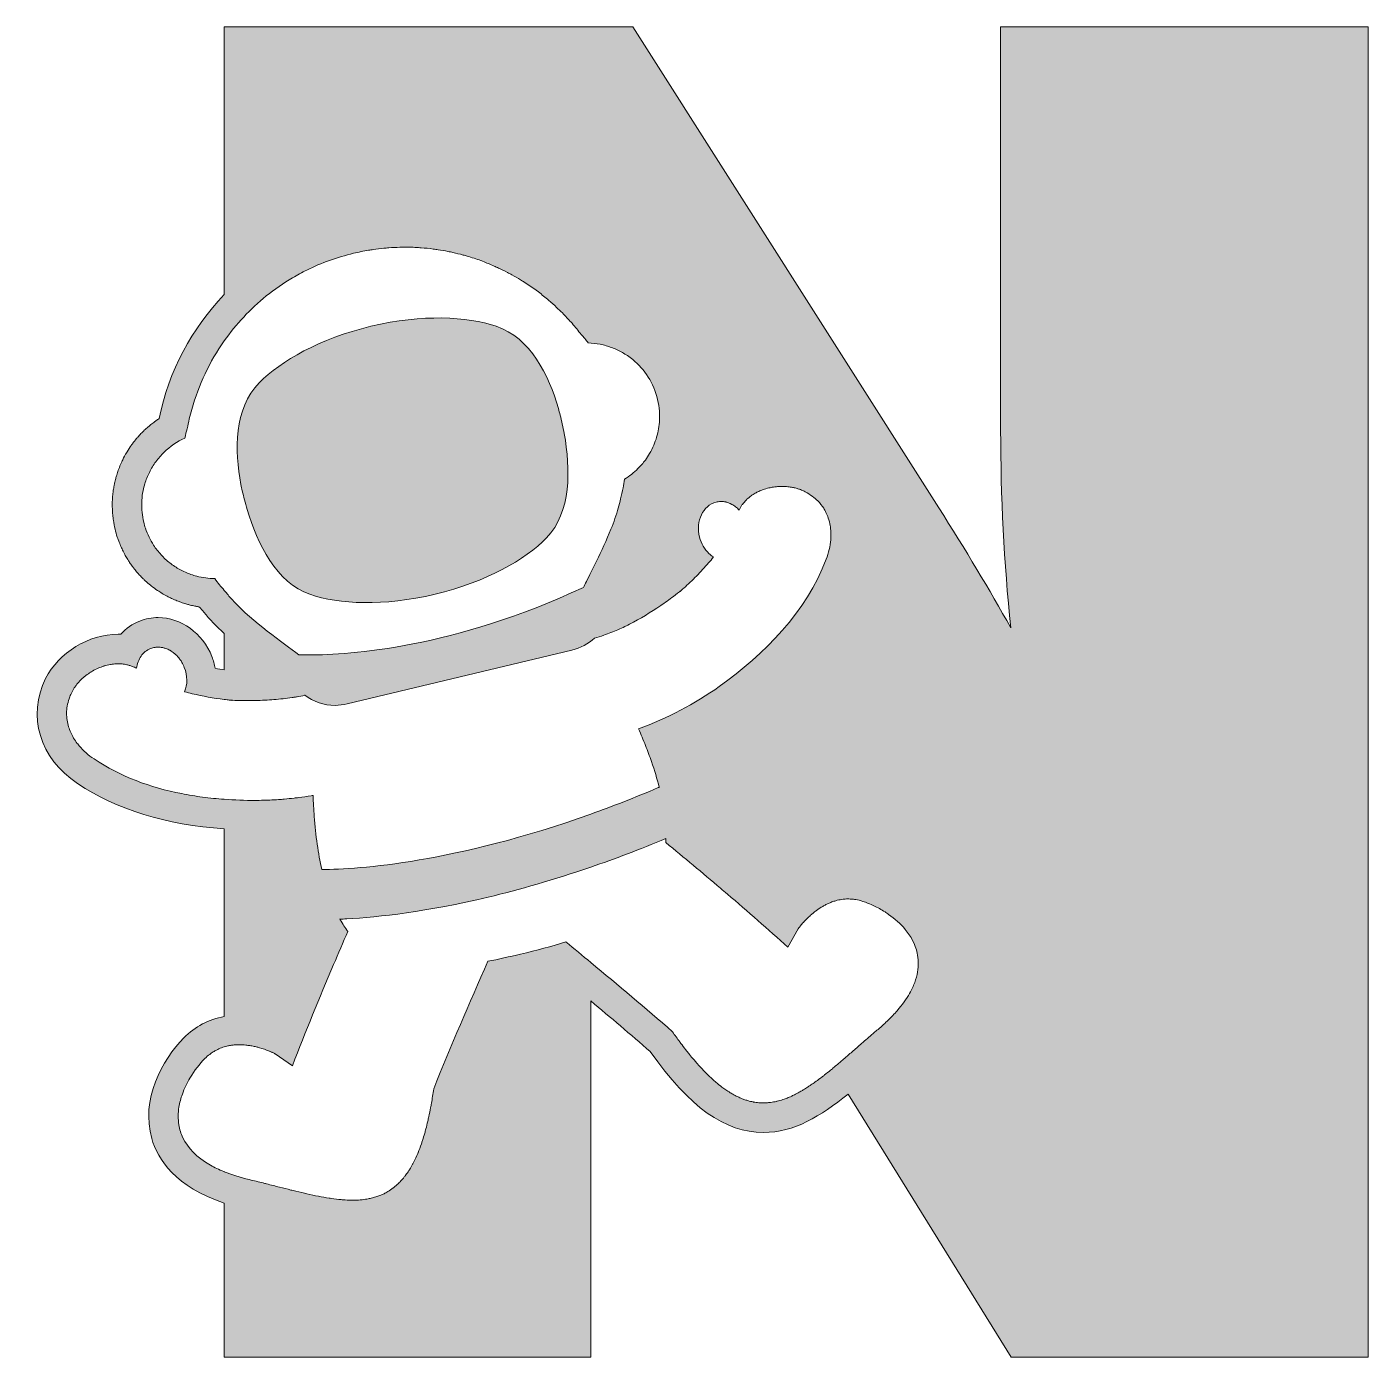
# Model space of a CAD drawing. Header units: millimetres. Extents: x -210 to -39, y -81 to 88.
import ezdxf

# ---------------------------------------------------------------- set-up
doc = ezdxf.new("R2010")
doc.units = ezdxf.units.MM
doc.header["$MEASUREMENT"] = 0
doc.layers.add('Layer 1', color=7, linetype='Continuous', lineweight=0)

# ---------------------------------------------------------------- blocks, each defined once
blk = doc.blocks.new('Block_0')
at = {"layer": 'Layer 1', "transparency": 33554687}
h = blk.add_hatch(color=7, dxfattribs=at)
h.dxf.hatch_style = 2
edge = h.paths.add_edge_path()
edge.add_spline(control_points=[(-96.92, -33.56), (-97.09, -34.01), (-97.3, -34.47), (-97.57, -34.95), (-97.98, -35.66), (-98.5, -36.4), (-99.17, -37.16), (-99.33, -37.35), (-99.51, -37.54), (-99.69, -37.74), (-100.05, -38.12), (-100.46, -38.52), (-100.9, -38.92), (-101.12, -39.12), (-101.34, -39.32), (-101.58, -39.52), (-101.93, -39.82), (-102.27, -40.11), (-102.61, -40.41), (-102.72, -40.5), (-102.82, -40.59), (-102.93, -40.68), (-103.17, -40.89), (-103.42, -41.1), (-103.66, -41.31), (-103.86, -41.49), (-104.06, -41.67), (-104.27, -41.85), (-104.47, -42.02), (-104.67, -42.19), (-104.86, -42.37), (-105.05, -42.52), (-105.23, -42.68), (-105.41, -42.84), (-105.54, -42.95), (-105.68, -43.07), (-105.81, -43.19), (-105.99, -43.34), (-106.17, -43.49), (-106.34, -43.64), (-106.47, -43.75), (-106.6, -43.86), (-106.73, -43.97), (-106.91, -44.12), (-107.09, -44.27), (-107.27, -44.42), (-107.31, -44.45), (-107.35, -44.48), (-107.38, -44.51), (-107.38, -44.51), (-107.38, -44.51), (-107.38, -44.51), (-107.46, -44.57), (-107.53, -44.63), (-107.6, -44.69), (-107.86, -44.91), (-108.12, -45.11), (-108.38, -45.31), (-108.41, -45.34), (-108.45, -45.37), (-108.49, -45.4), (-108.75, -45.61), (-109.02, -45.81), (-109.28, -46), (-109.38, -46.07), (-109.47, -46.13), (-109.56, -46.2), (-109.74, -46.33), (-109.92, -46.46), (-110.1, -46.58), (-110.21, -46.66), (-110.32, -46.73), (-110.43, -46.8), (-110.59, -46.9), (-110.76, -47.01), (-110.92, -47.11), (-111.03, -47.18), (-111.14, -47.24), (-111.25, -47.31), (-111.41, -47.4), (-111.57, -47.49), (-111.73, -47.58), (-111.84, -47.64), (-111.95, -47.7), (-112.06, -47.76), (-112.22, -47.84), (-112.38, -47.91), (-112.54, -47.99), (-112.65, -48.04), (-112.75, -48.09), (-112.86, -48.13), (-113.03, -48.21), (-113.21, -48.27), (-113.38, -48.33), (-113.47, -48.37), (-113.56, -48.4), (-113.65, -48.43), (-113.9, -48.52), (-114.16, -48.59), (-114.41, -48.65), (-114.42, -48.65), (-114.43, -48.66), (-114.44, -48.66), (-114.71, -48.72), (-114.97, -48.76), (-115.23, -48.8), (-115.32, -48.81), (-115.4, -48.81), (-115.49, -48.82), (-115.67, -48.83), (-115.85, -48.85), (-116.03, -48.85), (-116.06, -48.85), (-116.09, -48.86), (-116.13, -48.86), (-116.24, -48.86), (-116.36, -48.85), (-116.48, -48.84), (-116.56, -48.84), (-116.63, -48.84), (-116.71, -48.83), (-116.94, -48.81), (-117.18, -48.78), (-117.41, -48.74), (-117.42, -48.74), (-117.43, -48.73), (-117.44, -48.73), (-117.67, -48.69), (-117.89, -48.63), (-118.12, -48.57), (-118.2, -48.54), (-118.28, -48.51), (-118.36, -48.49), (-118.52, -48.43), (-118.68, -48.38), (-118.84, -48.32), (-118.94, -48.28), (-119.03, -48.24), (-119.13, -48.19), (-119.28, -48.13), (-119.43, -48.06), (-119.58, -47.98), (-119.68, -47.93), (-119.78, -47.88), (-119.88, -47.83), (-120.03, -47.74), (-120.18, -47.65), (-120.34, -47.56), (-120.44, -47.5), (-120.53, -47.44), (-120.63, -47.38), (-120.8, -47.27), (-120.97, -47.15), (-121.14, -47.03), (-121.22, -46.97), (-121.31, -46.91), (-121.4, -46.84), (-121.65, -46.65), (-121.9, -46.45), (-122.16, -46.23), (-122.18, -46.22), (-122.2, -46.2), (-122.22, -46.18), (-122.47, -45.97), (-122.72, -45.74), (-122.97, -45.5), (-123.06, -45.41), (-123.16, -45.32), (-123.25, -45.23), (-123.43, -45.05), (-123.61, -44.87), (-123.79, -44.68), (-123.9, -44.56), (-124.01, -44.44), (-124.12, -44.33), (-124.29, -44.14), (-124.46, -43.95), (-124.64, -43.75), (-124.75, -43.62), (-124.87, -43.48), (-124.98, -43.35), (-125.16, -43.14), (-125.34, -42.92), (-125.52, -42.7), (-125.63, -42.56), (-125.75, -42.42), (-125.86, -42.28), (-126.06, -42.02), (-126.26, -41.76), (-126.46, -41.49), (-126.56, -41.36), (-126.66, -41.24), (-126.76, -41.1), (-127.06, -40.69), (-127.37, -40.27), (-127.68, -39.82), (-131.09, -36.83), (-134.57, -33.92), (-138.04, -31.04), (-139.1, -30.17), (-140.16, -29.29), (-141.2, -28.42), (-143.02, -28.99), (-144.95, -29.49), (-146.96, -29.97), (-148.38, -30.3), (-149.77, -30.62), (-151.12, -30.88), (-153.45, -36.2), (-155.79, -41.6), (-157.99, -47.06), (-157.99, -47.07), (-157.99, -47.07), (-157.99, -47.08), (-158.08, -47.71), (-158.18, -48.32), (-158.28, -48.9), (-158.31, -49.09), (-158.35, -49.27), (-158.39, -49.46), (-158.46, -49.84), (-158.53, -50.23), (-158.61, -50.59), (-158.65, -50.79), (-158.7, -50.99), (-158.75, -51.19), (-158.82, -51.52), (-158.9, -51.84), (-158.98, -52.15), (-159.03, -52.34), (-159.08, -52.52), (-159.13, -52.7), (-159.22, -53.02), (-159.31, -53.32), (-159.41, -53.61), (-159.46, -53.76), (-159.5, -53.91), (-159.55, -54.05), (-159.69, -54.45), (-159.83, -54.83), (-159.98, -55.19), (-159.99, -55.22), (-160, -55.25), (-160.01, -55.27), (-160.17, -55.64), (-160.33, -55.99), (-160.5, -56.32), (-160.55, -56.43), (-160.61, -56.54), (-160.67, -56.65), (-160.79, -56.86), (-160.91, -57.07), (-161.03, -57.27), (-161.1, -57.38), (-161.17, -57.49), (-161.25, -57.6), (-161.36, -57.78), (-161.49, -57.95), (-161.61, -58.11), (-161.68, -58.21), (-161.76, -58.31), (-161.84, -58.4), (-161.97, -58.56), (-162.11, -58.71), (-162.25, -58.86), (-162.32, -58.93), (-162.39, -59.01), (-162.46, -59.08), (-162.66, -59.27), (-162.86, -59.45), (-163.07, -59.61), (-163.08, -59.63), (-163.1, -59.64), (-163.12, -59.65), (-163.34, -59.83), (-163.57, -59.98), (-163.81, -60.12), (-163.89, -60.17), (-163.97, -60.21), (-164.05, -60.25), (-164.22, -60.34), (-164.38, -60.42), (-164.55, -60.5), (-164.64, -60.54), (-164.74, -60.58), (-164.84, -60.61), (-165, -60.68), (-165.17, -60.74), (-165.34, -60.79), (-165.44, -60.82), (-165.54, -60.85), (-165.64, -60.88), (-165.82, -60.93), (-166, -60.97), (-166.19, -61), (-166.28, -61.02), (-166.37, -61.04), (-166.46, -61.06), (-166.73, -61.1), (-167, -61.14), (-167.27, -61.16), (-167.29, -61.16), (-167.3, -61.16), (-167.32, -61.17), (-167.61, -61.19), (-167.92, -61.2), (-168.22, -61.2), (-168.29, -61.2), (-168.36, -61.2), (-168.43, -61.2), (-168.78, -61.19), (-169.15, -61.18), (-169.52, -61.15), (-169.59, -61.14), (-169.66, -61.14), (-169.72, -61.13), (-170.14, -61.1), (-170.56, -61.05), (-170.99, -60.98), (-171.08, -60.97), (-171.18, -60.95), (-171.27, -60.94), (-171.71, -60.87), (-172.16, -60.8), (-172.62, -60.71), (-172.62, -60.71), (-172.62, -60.71), (-172.62, -60.7), (-173.09, -60.61), (-173.58, -60.51), (-174.08, -60.4), (-174.18, -60.37), (-174.28, -60.35), (-174.38, -60.33), (-174.86, -60.22), (-175.35, -60.1), (-175.85, -59.98), (-175.94, -59.96), (-176.03, -59.93), (-176.12, -59.91), (-176.59, -59.79), (-177.07, -59.67), (-177.56, -59.55), (-178.11, -59.41), (-178.66, -59.27), (-179.23, -59.13), (-179.37, -59.09), (-179.51, -59.06), (-179.65, -59.02), (-180.22, -58.88), (-180.8, -58.73), (-181.4, -58.59), (-182.6, -58.3), (-183.66, -57.96), (-184.58, -57.59), (-184.6, -57.58), (-184.61, -57.58), (-184.63, -57.57), (-185.25, -57.32), (-185.82, -57.05), (-186.32, -56.76), (-188.11, -55.75), (-189.21, -54.56), (-189.82, -53.29), (-190.08, -52.75), (-190.25, -52.2), (-190.34, -51.63), (-190.4, -51.26), (-190.43, -50.88), (-190.42, -50.51), (-190.42, -50.13), (-190.39, -49.76), (-190.33, -49.38), (-190.24, -48.82), (-190.09, -48.27), (-189.9, -47.74), (-189.77, -47.38), (-189.63, -47.03), (-189.46, -46.69), (-189.3, -46.35), (-189.12, -46.02), (-188.93, -45.7), (-188.36, -44.74), (-187.7, -43.89), (-187.04, -43.23), (-186.84, -43.02), (-186.64, -42.85), (-186.43, -42.69), (-186.36, -42.64), (-186.3, -42.6), (-186.24, -42.55), (-186.08, -42.44), (-185.92, -42.34), (-185.76, -42.25), (-185.7, -42.21), (-185.64, -42.18), (-185.57, -42.14), (-185.36, -42.03), (-185.14, -41.93), (-184.93, -41.85), (-184.92, -41.85), (-184.92, -41.85), (-184.92, -41.85), (-184.81, -41.81), (-184.7, -41.78), (-184.58, -41.74), (-184.58, -41.74), (-184.58, -41.75), (-184.58, -41.75), (-184.47, -41.72), (-184.35, -41.68), (-184.24, -41.65), (-184.17, -41.63), (-184.11, -41.62), (-184.04, -41.61), (-183.87, -41.57), (-183.71, -41.55), (-183.54, -41.53), (-183.47, -41.52), (-183.41, -41.51), (-183.34, -41.5), (-183.13, -41.48), (-182.92, -41.47), (-182.71, -41.47), (-182.7, -41.47), (-182.69, -41.47), (-182.68, -41.47), (-182.66, -41.47), (-182.65, -41.47), (-182.63, -41.47), (-182.37, -41.47), (-182.11, -41.49), (-181.85, -41.52), (-181.77, -41.52), (-181.68, -41.54), (-181.6, -41.55), (-181.42, -41.57), (-181.24, -41.6), (-181.06, -41.63), (-180.97, -41.65), (-180.89, -41.66), (-180.8, -41.68), (-180.63, -41.72), (-180.46, -41.76), (-180.3, -41.8), (-180.24, -41.82), (-180.17, -41.84), (-180.11, -41.85), (-179.67, -41.98), (-179.28, -42.12), (-178.97, -42.24), (-178.92, -42.26), (-178.87, -42.28), (-178.83, -42.3), (-178.73, -42.34), (-178.63, -42.38), (-178.55, -42.42), (-178.51, -42.44), (-178.48, -42.45), (-178.44, -42.47), (-178.37, -42.5), (-178.31, -42.53), (-178.26, -42.56), (-178.25, -42.56), (-178.22, -42.57), (-178.21, -42.58), (-178.16, -42.61), (-178.13, -42.62), (-178.13, -42.62), (-178.13, -42.62), (-175.91, -44.13), (-175.91, -44.13), (-174.27, -39.82), (-172.51, -35.53), (-170.7, -31.3), (-170.1, -29.89), (-169.49, -28.48), (-168.88, -27.08), (-169.22, -26.63), (-169.55, -26.14), (-169.85, -25.61), (-169.88, -25.57), (-169.9, -25.53), (-169.92, -25.49), (-169.92, -25.49), (-169.92, -25.49), (-169.92, -25.49), (-169.91, -25.51), (-169.9, -25.52), (-169.89, -25.53), (-169.62, -25.52), (-169.33, -25.51), (-169.04, -25.49), (-169.04, -25.49), (-169.04, -25.49), (-169.04, -25.49), (-169.04, -25.49), (-169.03, -25.49), (-169.03, -25.49), (-164.95, -25.27), (-158.86, -24.59), (-151.07, -22.73), (-147.15, -21.79), (-142.79, -20.55), (-138.04, -18.92), (-135.02, -17.88), (-131.84, -16.69), (-128.51, -15.31), (-128.51, -15.47), (-128.5, -15.65), (-128.51, -15.81), (-126.2, -17.72), (-123.89, -19.65), (-121.58, -21.61), (-121.58, -21.61), (-121.58, -21.61), (-121.58, -21.61), (-121.29, -21.86), (-121, -22.1), (-120.71, -22.35), (-118.11, -24.56), (-115.54, -26.81), (-113.01, -29.1), (-113.01, -29.1), (-111.71, -26.76), (-111.71, -26.76), (-111.71, -26.76), (-111.7, -26.73), (-111.68, -26.71), (-111.67, -26.7), (-111.66, -26.68), (-111.66, -26.67), (-111.64, -26.65), (-111.61, -26.61), (-111.58, -26.57), (-111.56, -26.55), (-111.54, -26.52), (-111.52, -26.5), (-111.49, -26.45), (-111.45, -26.4), (-111.4, -26.35), (-111.38, -26.32), (-111.35, -26.28), (-111.32, -26.25), (-111.27, -26.19), (-111.22, -26.13), (-111.16, -26.06), (-111.13, -26.02), (-111.09, -25.99), (-111.06, -25.95), (-110.99, -25.87), (-110.92, -25.8), (-110.85, -25.72), (-110.81, -25.68), (-110.77, -25.64), (-110.73, -25.6), (-110.64, -25.5), (-110.53, -25.39), (-110.42, -25.29), (-110.4, -25.27), (-110.38, -25.25), (-110.36, -25.23), (-110.22, -25.1), (-110.07, -24.97), (-109.92, -24.84), (-109.88, -24.81), (-109.85, -24.78), (-109.82, -24.76), (-109.69, -24.66), (-109.57, -24.56), (-109.43, -24.46), (-109.38, -24.41), (-109.31, -24.37), (-109.26, -24.33), (-109.14, -24.25), (-109.02, -24.17), (-108.9, -24.09), (-108.83, -24.04), (-108.76, -24), (-108.68, -23.96), (-108.56, -23.89), (-108.44, -23.82), (-108.31, -23.75), (-108.23, -23.71), (-108.16, -23.67), (-108.08, -23.63), (-107.94, -23.56), (-107.81, -23.5), (-107.67, -23.45), (-107.59, -23.41), (-107.51, -23.38), (-107.43, -23.35), (-107.27, -23.29), (-107.11, -23.24), (-106.94, -23.2), (-106.88, -23.18), (-106.81, -23.15), (-106.75, -23.14), (-106.51, -23.08), (-106.27, -23.03), (-106.02, -23), (-105.99, -23), (-105.95, -23), (-105.91, -23), (-105.71, -22.97), (-105.5, -22.96), (-105.28, -22.97), (-105.09, -22.97), (-104.9, -22.99), (-104.7, -23.01), (-104.61, -23.02), (-104.51, -23.03), (-104.41, -23.04), (-104.11, -23.09), (-103.81, -23.17), (-103.5, -23.27), (-103.05, -23.42), (-102.59, -23.61), (-102.11, -23.83), (-101.64, -24.06), (-101.16, -24.32), (-100.69, -24.62), (-100.54, -24.72), (-100.38, -24.82), (-100.23, -24.93), (-99.46, -25.47), (-98.73, -26.1), (-98.13, -26.83), (-97.4, -27.7), (-96.85, -28.71), (-96.61, -29.83), (-96.52, -30.21), (-96.48, -30.59), (-96.47, -31), (-96.45, -31.8), (-96.59, -32.65), (-96.92, -33.56)], knot_values=[0, 0, 0, 0, 1, 1, 1, 2, 2, 2, 3, 3, 3, 4, 4, 4, 5, 5, 5, 6, 6, 6, 7, 7, 7, 8, 8, 8, 9, 9, 9, 10, 10, 10, 11, 11, 11, 12, 12, 12, 13, 13, 13, 14, 14, 14, 15, 15, 15, 16, 16, 16, 17, 17, 17, 18, 18, 18, 19, 19, 19, 20, 20, 20, 21, 21, 21, 22, 22, 22, 23, 23, 23, 24, 24, 24, 25, 25, 25, 26, 26, 26, 27, 27, 27, 28, 28, 28, 29, 29, 29, 30, 30, 30, 31, 31, 31, 32, 32, 32, 33, 33, 33, 34, 34, 34, 35, 35, 35, 36, 36, 36, 37, 37, 37, 38, 38, 38, 39, 39, 39, 40, 40, 40, 41, 41, 41, 42, 42, 42, 43, 43, 43, 44, 44, 44, 45, 45, 45, 46, 46, 46, 47, 47, 47, 48, 48, 48, 49, 49, 49, 50, 50, 50, 51, 51, 51, 52, 52, 52, 53, 53, 53, 54, 54, 54, 55, 55, 55, 56, 56, 56, 57, 57, 57, 58, 58, 58, 59, 59, 59, 60, 60, 60, 61, 61, 61, 62, 62, 62, 63, 63, 63, 64, 64, 64, 65, 65, 65, 66, 66, 66, 67, 67, 67, 68, 68, 68, 69, 69, 69, 70, 70, 70, 71, 71, 71, 72, 72, 72, 73, 73, 73, 74, 74, 74, 75, 75, 75, 76, 76, 76, 77, 77, 77, 78, 78, 78, 79, 79, 79, 80, 80, 80, 81, 81, 81, 82, 82, 82, 83, 83, 83, 84, 84, 84, 85, 85, 85, 86, 86, 86, 87, 87, 87, 88, 88, 88, 89, 89, 89, 90, 90, 90, 91, 91, 91, 92, 92, 92, 93, 93, 93, 94, 94, 94, 95, 95, 95, 96, 96, 96, 97, 97, 97, 98, 98, 98, 99, 99, 99, 100, 100, 100, 101, 101, 101, 102, 102, 102, 103, 103, 103, 104, 104, 104, 105, 105, 105, 106, 106, 106, 107, 107, 107, 108, 108, 108, 109, 109, 109, 110, 110, 110, 111, 111, 111, 112, 112, 112, 113, 113, 113, 114, 114, 114, 115, 115, 115, 116, 116, 116, 117, 117, 117, 118, 118, 118, 119, 119, 119, 120, 120, 120, 121, 121, 121, 122, 122, 122, 123, 123, 123, 124, 124, 124, 125, 125, 125, 126, 126, 126, 127, 127, 127, 128, 128, 128, 129, 129, 129, 130, 130, 130, 131, 131, 131, 132, 132, 132, 133, 133, 133, 134, 134, 134, 135, 135, 135, 136, 136, 136, 137, 137, 137, 138, 138, 138, 139, 139, 139, 140, 140, 140, 141, 141, 141, 142, 142, 142, 143, 143, 143, 144, 144, 144, 145, 145, 145, 146, 146, 146, 147, 147, 147, 148, 148, 148, 149, 149, 149, 150, 150, 150, 151, 151, 151, 152, 152, 152, 153, 153, 153, 154, 154, 154, 155, 155, 155, 156, 156, 156, 157, 157, 157, 158, 158, 158, 159, 159, 159, 160, 160, 160, 161, 161, 161, 162, 162, 162, 163, 163, 163, 164, 164, 164, 165, 165, 165, 166, 166, 166, 167, 167, 167, 168, 168, 168, 169, 169, 169, 170, 170, 170, 171, 171, 171, 172, 172, 172, 173, 173, 173, 174, 174, 174, 175, 175, 175, 176, 176, 176, 177, 177, 177, 178, 178, 178, 179, 179, 179, 180, 180, 180, 181, 181, 181, 182, 182, 182, 183, 183, 183, 184, 184, 184, 185, 185, 185, 186, 186, 186, 187, 187, 187, 188, 188, 188, 189, 189, 189, 190, 190, 190, 191, 191, 191, 192, 192, 192, 193, 193, 193, 194, 194, 194, 195, 195, 195, 196, 196, 196, 197, 197, 197, 198, 198, 198, 199, 199, 199, 200, 200, 200, 201, 201, 201, 202, 202, 202, 203, 203, 203, 204, 204, 204, 205, 205, 205, 206, 206, 206, 207, 207, 207, 208, 208, 208, 209, 209, 209, 210, 210, 210, 211, 211, 211, 212, 212, 212, 212], degree=3, periodic=0)
edge = h.paths.add_edge_path()
edge.add_spline(control_points=[(-187.33, -10.04), (-188.22, -9.92), (-189.1, -9.77), (-189.98, -9.6), (-193.94, -8.82), (-197.77, -7.44), (-201.11, -5.2), (-201.83, -4.72), (-202.47, -4.16), (-202.99, -3.53), (-203.13, -3.38), (-203.25, -3.21), (-203.37, -3.05), (-203.53, -2.83), (-203.67, -2.6), (-203.8, -2.36), (-204.06, -1.9), (-204.27, -1.42), (-204.4, -0.92), (-204.55, -0.36), (-204.62, 0.23), (-204.59, 0.84), (-204.56, 1.44), (-204.43, 2.06), (-204.19, 2.69), (-204.11, 2.9), (-204.01, 3.11), (-203.91, 3.32), (-203.8, 3.54), (-203.66, 3.76), (-203.51, 3.97), (-203.47, 4.02), (-203.44, 4.07), (-203.4, 4.13), (-203.25, 4.33), (-203.09, 4.52), (-202.91, 4.71), (-202.9, 4.72), (-202.9, 4.72), (-202.9, 4.73), (-202.71, 4.92), (-202.51, 5.09), (-202.31, 5.26), (-202.25, 5.31), (-202.2, 5.35), (-202.15, 5.39), (-201.94, 5.55), (-201.73, 5.7), (-201.51, 5.84), (-201.5, 5.84), (-201.49, 5.85), (-201.48, 5.86), (-201.25, 6), (-201.01, 6.12), (-200.77, 6.24), (-200.7, 6.27), (-200.64, 6.3), (-200.58, 6.32), (-200.34, 6.43), (-200.1, 6.52), (-199.86, 6.6), (-199.84, 6.6), (-199.83, 6.61), (-199.81, 6.61), (-199.56, 6.69), (-199.3, 6.75), (-199.03, 6.79), (-198.97, 6.8), (-198.9, 6.81), (-198.83, 6.82), (-198.59, 6.86), (-198.34, 6.88), (-198.09, 6.88), (-198.07, 6.88), (-198.06, 6.88), (-198.04, 6.88), (-198.04, 6.88), (-198.04, 6.88), (-198.03, 6.88), (-197.92, 6.88), (-197.8, 6.87), (-197.69, 6.86), (-197.6, 6.86), (-197.52, 6.86), (-197.43, 6.85), (-197.31, 6.83), (-197.19, 6.81), (-197.07, 6.78), (-197, 6.77), (-196.92, 6.76), (-196.85, 6.74), (-196.72, 6.71), (-196.59, 6.67), (-196.46, 6.62), (-196.4, 6.6), (-196.34, 6.59), (-196.28, 6.56), (-196.09, 6.49), (-195.9, 6.41), (-195.72, 6.31), (-195.69, 6.59), (-195.62, 6.87), (-195.52, 7.13), (-195.43, 7.39), (-195.3, 7.63), (-195.15, 7.85), (-194.84, 8.28), (-194.43, 8.63), (-193.93, 8.82), (-193.75, 8.89), (-193.56, 8.94), (-193.37, 8.97), (-193.32, 8.97), (-193.26, 8.98), (-193.2, 8.98), (-193.13, 8.99), (-193.05, 9), (-192.98, 9), (-192.92, 9), (-192.86, 8.99), (-192.8, 8.99), (-192.74, 8.98), (-192.67, 8.98), (-192.6, 8.97), (-192.47, 8.95), (-192.33, 8.92), (-192.2, 8.88), (-192.14, 8.87), (-192.09, 8.86), (-192.03, 8.84), (-191.84, 8.77), (-191.66, 8.69), (-191.48, 8.6), (-191.46, 8.58), (-191.44, 8.57), (-191.42, 8.56), (-191.27, 8.47), (-191.12, 8.36), (-190.97, 8.25), (-190.92, 8.2), (-190.87, 8.15), (-190.82, 8.11), (-190.71, 8.01), (-190.6, 7.91), (-190.5, 7.8), (-190.45, 7.74), (-190.4, 7.68), (-190.35, 7.62), (-190.25, 7.5), (-190.16, 7.37), (-190.07, 7.24), (-190.04, 7.18), (-189.99, 7.12), (-189.96, 7.06), (-189.84, 6.86), (-189.74, 6.65), (-189.65, 6.43), (-189.23, 5.35), (-189.24, 4.23), (-189.62, 3.34), (-189.3, 3.25), (-188.98, 3.17), (-188.66, 3.09), (-187.32, 2.77), (-185.96, 2.52), (-184.58, 2.36), (-184.58, 2.36), (-184.58, 2.36), (-184.58, 2.36), (-184.46, 2.35), (-184.35, 2.32), (-184.23, 2.31), (-184.12, 2.3), (-184.03, 2.29), (-183.94, 2.28), (-183.94, 2.28), (-183.94, 2.28), (-183.94, 2.28), (-183.87, 2.27), (-183.81, 2.27), (-183.77, 2.26), (-183.74, 2.26), (-183.72, 2.26), (-183.7, 2.25), (-183.67, 2.25), (-183.64, 2.25), (-183.62, 2.25), (-183.61, 2.25), (-183.61, 2.25), (-183.61, 2.24), (-183.59, 2.24), (-183.58, 2.24), (-183.57, 2.24), (-183.57, 2.24), (-183.56, 2.24), (-183.56, 2.24), (-183.56, 2.24), (-183.57, 2.24), (-183.57, 2.24), (-183.57, 2.24), (-183.59, 2.24), (-183.63, 2.25), (-183.64, 2.25), (-183.65, 2.25), (-183.65, 2.25), (-183.71, 2.26), (-183.78, 2.27), (-183.88, 2.28), (-183.44, 2.25), (-183.01, 2.23), (-182.57, 2.22), (-182.17, 2.21), (-181.77, 2.21), (-181.37, 2.21), (-181.11, 2.21), (-180.84, 2.21), (-180.58, 2.22), (-179.81, 2.24), (-179.04, 2.28), (-178.27, 2.34), (-177.5, 2.4), (-176.74, 2.48), (-175.97, 2.59), (-175.79, 2.62), (-175.65, 2.64), (-175.54, 2.66), (-175.44, 2.67), (-175.37, 2.68), (-175.34, 2.69), (-175.02, 2.75), (-174.7, 2.81), (-174.38, 2.88), (-174.37, 2.88), (-174.37, 2.89), (-174.36, 2.89), (-173.26, 2.07), (-171.91, 1.61), (-170.52, 1.61), (-170, 1.61), (-169.49, 1.68), (-168.98, 1.8), (-168.98, 1.8), (-140.46, 8.61), (-140.46, 8.61), (-139.35, 8.88), (-138.37, 9.41), (-137.59, 10.12), (-137.19, 10.25), (-136.79, 10.37), (-136.4, 10.51), (-135.79, 10.72), (-135.19, 10.97), (-134.6, 11.21), (-134.3, 11.34), (-134, 11.47), (-133.71, 11.61), (-133.65, 11.64), (-133.46, 11.73), (-133.13, 11.9), (-131.76, 12.6), (-130.45, 13.42), (-129.17, 14.28), (-128.62, 14.64), (-128.08, 15.04), (-127.55, 15.43), (-127.2, 15.7), (-126.86, 15.97), (-126.52, 16.24), (-126.6, 16.16), (-126.66, 16.11), (-126.7, 16.07), (-126.72, 16.06), (-126.72, 16.06), (-126.73, 16.05), (-126.74, 16.04), (-126.76, 16.02), (-126.76, 16.02), (-126.76, 16.02), (-126.75, 16.03), (-126.74, 16.04), (-126.74, 16.04), (-126.74, 16.04), (-126.73, 16.04), (-126.71, 16.06), (-126.66, 16.11), (-126.59, 16.17), (-126.59, 16.17), (-126.59, 16.17), (-126.59, 16.17), (-126.51, 16.24), (-126.4, 16.34), (-126.25, 16.47), (-125.69, 16.96), (-125.15, 17.48), (-124.63, 18.02), (-124.1, 18.56), (-123.6, 19.11), (-123.1, 19.68), (-122.88, 19.93), (-122.67, 20.18), (-122.47, 20.44), (-122.47, 20.44), (-122.47, 20.44), (-122.47, 20.44), (-122.47, 20.44), (-122.47, 20.44), (-122.47, 20.44), (-122.67, 20.57), (-122.87, 20.72), (-123.05, 20.89), (-123.6, 21.41), (-124.02, 22.13), (-124.24, 22.97), (-124.75, 25), (-123.81, 26.99), (-122.14, 27.41), (-121.95, 27.45), (-121.77, 27.47), (-121.58, 27.48), (-121.54, 27.48), (-121.5, 27.48), (-121.46, 27.48), (-121.28, 27.48), (-121.09, 27.46), (-120.92, 27.42), (-120.89, 27.41), (-120.86, 27.4), (-120.83, 27.39), (-120.66, 27.35), (-120.5, 27.29), (-120.35, 27.22), (-120.32, 27.21), (-120.29, 27.2), (-120.26, 27.18), (-120.09, 27.1), (-119.93, 27), (-119.77, 26.89), (-119.74, 26.86), (-119.71, 26.84), (-119.67, 26.81), (-119.52, 26.69), (-119.36, 26.56), (-119.22, 26.4), (-119.11, 26.63), (-118.98, 26.84), (-118.85, 27.04), (-118.8, 27.09), (-118.76, 27.15), (-118.72, 27.21), (-118.61, 27.35), (-118.49, 27.49), (-118.36, 27.62), (-118.31, 27.67), (-118.27, 27.71), (-118.22, 27.76), (-118.05, 27.92), (-117.87, 28.08), (-117.67, 28.22), (-117.64, 28.24), (-117.61, 28.25), (-117.58, 28.27), (-117.41, 28.39), (-117.23, 28.5), (-117.04, 28.6), (-116.98, 28.64), (-116.91, 28.67), (-116.85, 28.7), (-116.68, 28.79), (-116.5, 28.86), (-116.33, 28.93), (-116.27, 28.95), (-116.21, 28.98), (-116.15, 29), (-115.92, 29.08), (-115.69, 29.15), (-115.45, 29.2), (-115.39, 29.22), (-115.34, 29.22), (-115.29, 29.23), (-115.1, 29.28), (-114.9, 29.31), (-114.7, 29.34), (-114.63, 29.35), (-114.55, 29.35), (-114.47, 29.36), (-114.28, 29.38), (-114.08, 29.39), (-113.88, 29.4), (-113.82, 29.4), (-113.77, 29.4), (-113.72, 29.4), (-113.48, 29.4), (-113.25, 29.39), (-113.02, 29.36), (-112.96, 29.36), (-112.91, 29.35), (-112.85, 29.34), (-112.67, 29.32), (-112.5, 29.29), (-112.32, 29.25), (-112.25, 29.23), (-112.17, 29.22), (-112.1, 29.2), (-111.94, 29.16), (-111.79, 29.11), (-111.63, 29.06), (-111.57, 29.04), (-111.5, 29.02), (-111.43, 29), (-111.22, 28.92), (-111.02, 28.83), (-110.82, 28.73), (-110.49, 28.55), (-110.2, 28.36), (-109.93, 28.15), (-109.68, 27.97), (-109.44, 27.77), (-109.23, 27.56), (-108.94, 27.27), (-108.69, 26.95), (-108.48, 26.62), (-108.38, 26.45), (-108.28, 26.28), (-108.19, 26.1), (-108.08, 25.87), (-107.98, 25.63), (-107.9, 25.38), (-107.8, 25.07), (-107.71, 24.75), (-107.66, 24.42), (-107.62, 24.23), (-107.6, 24.03), (-107.58, 23.83), (-107.52, 23.04), (-107.59, 22.21), (-107.78, 21.39), (-107.87, 20.98), (-108, 20.57), (-108.15, 20.17), (-110.67, 13.48), (-116.01, 8.1), (-121.73, 4.01), (-124.84, 1.79), (-128.32, -0.06), (-131.98, -1.38), (-131.98, -1.38), (-131.98, -1.38), (-131.98, -1.38), (-131.67, -2.09), (-131.38, -2.79), (-131.1, -3.48), (-130.83, -4.17), (-130.58, -4.85), (-130.34, -5.52), (-129.95, -6.65), (-129.63, -7.73), (-129.36, -8.78), (-129.4, -8.8), (-129.45, -8.82), (-129.49, -8.84), (-132.47, -10.11), (-135.32, -11.21), (-138.04, -12.19), (-155.33, -18.39), (-167.48, -19.19), (-172.19, -19.23), (-172.65, -17.19), (-172.98, -14.92), (-173.16, -12.48), (-173.22, -11.61), (-173.27, -10.72), (-173.3, -9.82), (-173.38, -9.83), (-173.47, -9.84), (-173.55, -9.86), (-174.08, -9.95), (-174.6, -10.03), (-175.13, -10.1), (-175.33, -10.12), (-175.52, -10.14), (-175.72, -10.16), (-176.14, -10.21), (-176.55, -10.26), (-176.97, -10.3), (-177.21, -10.32), (-177.45, -10.33), (-177.69, -10.35), (-178.06, -10.37), (-178.44, -10.4), (-178.81, -10.42), (-179.07, -10.43), (-179.33, -10.43), (-179.59, -10.44), (-179.95, -10.45), (-180.31, -10.46), (-180.67, -10.46), (-181.97, -10.46), (-183.27, -10.41), (-184.58, -10.32), (-185.5, -10.25), (-186.42, -10.16), (-187.33, -10.04)], knot_values=[0, 0, 0, 0, 1, 1, 1, 2, 2, 2, 3, 3, 3, 4, 4, 4, 5, 5, 5, 6, 6, 6, 7, 7, 7, 8, 8, 8, 9, 9, 9, 10, 10, 10, 11, 11, 11, 12, 12, 12, 13, 13, 13, 14, 14, 14, 15, 15, 15, 16, 16, 16, 17, 17, 17, 18, 18, 18, 19, 19, 19, 20, 20, 20, 21, 21, 21, 22, 22, 22, 23, 23, 23, 24, 24, 24, 25, 25, 25, 26, 26, 26, 27, 27, 27, 28, 28, 28, 29, 29, 29, 30, 30, 30, 31, 31, 31, 32, 32, 32, 33, 33, 33, 34, 34, 34, 35, 35, 35, 36, 36, 36, 37, 37, 37, 38, 38, 38, 39, 39, 39, 40, 40, 40, 41, 41, 41, 42, 42, 42, 43, 43, 43, 44, 44, 44, 45, 45, 45, 46, 46, 46, 47, 47, 47, 48, 48, 48, 49, 49, 49, 50, 50, 50, 51, 51, 51, 52, 52, 52, 53, 53, 53, 54, 54, 54, 55, 55, 55, 56, 56, 56, 57, 57, 57, 58, 58, 58, 59, 59, 59, 60, 60, 60, 61, 61, 61, 62, 62, 62, 63, 63, 63, 64, 64, 64, 65, 65, 65, 66, 66, 66, 67, 67, 67, 68, 68, 68, 69, 69, 69, 70, 70, 70, 71, 71, 71, 72, 72, 72, 73, 73, 73, 74, 74, 74, 75, 75, 75, 76, 76, 76, 77, 77, 77, 78, 78, 78, 79, 79, 79, 80, 80, 80, 81, 81, 81, 82, 82, 82, 83, 83, 83, 84, 84, 84, 85, 85, 85, 86, 86, 86, 87, 87, 87, 88, 88, 88, 89, 89, 89, 90, 90, 90, 91, 91, 91, 92, 92, 92, 93, 93, 93, 94, 94, 94, 95, 95, 95, 96, 96, 96, 97, 97, 97, 98, 98, 98, 99, 99, 99, 100, 100, 100, 101, 101, 101, 102, 102, 102, 103, 103, 103, 104, 104, 104, 105, 105, 105, 106, 106, 106, 107, 107, 107, 108, 108, 108, 109, 109, 109, 110, 110, 110, 111, 111, 111, 112, 112, 112, 113, 113, 113, 114, 114, 114, 115, 115, 115, 116, 116, 116, 117, 117, 117, 118, 118, 118, 119, 119, 119, 120, 120, 120, 121, 121, 121, 122, 122, 122, 123, 123, 123, 124, 124, 124, 125, 125, 125, 126, 126, 126, 127, 127, 127, 128, 128, 128, 129, 129, 129, 130, 130, 130, 131, 131, 131, 132, 132, 132, 133, 133, 133, 134, 134, 134, 135, 135, 135, 136, 136, 136, 137, 137, 137, 138, 138, 138, 139, 139, 139, 140, 140, 140, 141, 141, 141, 142, 142, 142, 143, 143, 143, 144, 144, 144, 145, 145, 145, 146, 146, 146, 147, 147, 147, 148, 148, 148, 149, 149, 149, 150, 150, 150, 151, 151, 151, 152, 152, 152, 153, 153, 153, 154, 154, 154, 155, 155, 155, 156, 156, 156, 157, 157, 157, 158, 158, 158, 159, 159, 159, 160, 160, 160, 161, 161, 161, 162, 162, 162, 163, 163, 163, 164, 164, 164, 165, 165, 165, 166, 166, 166, 167, 167, 167, 167], degree=3, periodic=0)
edge = h.paths.add_edge_path()
edge.add_spline(control_points=[(-185.77, 17.69), (-186.56, 17.7), (-187.33, 17.8), (-188.08, 18), (-188.57, 18.13), (-189.06, 18.3), (-189.52, 18.5), (-189.99, 18.71), (-190.44, 18.96), (-190.86, 19.24), (-191.07, 19.38), (-191.28, 19.53), (-191.48, 19.68), (-191.88, 20), (-192.26, 20.34), (-192.61, 20.72), (-192.95, 21.1), (-193.27, 21.51), (-193.55, 21.94), (-193.98, 22.59), (-194.33, 23.31), (-194.58, 24.08), (-194.67, 24.33), (-194.74, 24.59), (-194.8, 24.86), (-195, 25.69), (-195.08, 26.52), (-195.06, 27.34), (-195.03, 28.15), (-194.9, 28.95), (-194.67, 29.71), (-194.52, 30.22), (-194.32, 30.71), (-194.09, 31.18), (-193.85, 31.66), (-193.58, 32.11), (-193.27, 32.53), (-192.96, 32.96), (-192.61, 33.36), (-192.23, 33.73), (-191.47, 34.47), (-190.58, 35.09), (-189.58, 35.54), (-189.49, 35.94), (-189.4, 36.34), (-189.28, 36.72), (-189.13, 37.55), (-188.93, 38.37), (-188.7, 39.18), (-187.83, 42.3), (-186.44, 45.24), (-184.58, 47.87), (-183.08, 50), (-181.29, 51.92), (-179.24, 53.57), (-178.19, 54.42), (-177.08, 55.19), (-175.9, 55.88), (-175.32, 56.23), (-174.71, 56.55), (-174.1, 56.86), (-173.17, 57.31), (-172.21, 57.72), (-171.22, 58.08), (-170.23, 58.44), (-169.21, 58.74), (-168.17, 58.99), (-167.53, 59.14), (-166.89, 59.27), (-166.26, 59.37), (-166.06, 59.41), (-165.87, 59.43), (-165.67, 59.46), (-165.22, 59.53), (-164.77, 59.58), (-164.33, 59.63), (-164.11, 59.65), (-163.9, 59.67), (-163.69, 59.68), (-163.22, 59.72), (-162.75, 59.74), (-162.29, 59.75), (-162.12, 59.75), (-161.95, 59.76), (-161.78, 59.76), (-161.16, 59.77), (-160.53, 59.75), (-159.91, 59.71), (-159.8, 59.71), (-159.7, 59.69), (-159.59, 59.69), (-159.07, 59.65), (-158.56, 59.6), (-158.04, 59.53), (-157.84, 59.5), (-157.64, 59.47), (-157.43, 59.44), (-157.01, 59.38), (-156.6, 59.31), (-156.18, 59.22), (-155.97, 59.18), (-155.76, 59.14), (-155.55, 59.09), (-155.12, 59), (-154.7, 58.89), (-154.27, 58.77), (-154.1, 58.72), (-153.92, 58.68), (-153.75, 58.63), (-153.16, 58.46), (-152.58, 58.27), (-152.01, 58.06), (-151.93, 58.03), (-151.86, 58), (-151.79, 57.97), (-151.29, 57.79), (-150.79, 57.58), (-150.31, 57.37), (-150.13, 57.29), (-149.95, 57.2), (-149.77, 57.12), (-149.39, 56.94), (-149.01, 56.76), (-148.64, 56.56), (-148.45, 56.46), (-148.26, 56.36), (-148.07, 56.26), (-147.7, 56.05), (-147.33, 55.83), (-146.96, 55.61), (-146.8, 55.51), (-146.64, 55.42), (-146.49, 55.32), (-145.97, 54.99), (-145.47, 54.65), (-144.98, 54.29), (-144.94, 54.26), (-144.91, 54.23), (-144.87, 54.21), (-144.42, 53.87), (-143.98, 53.52), (-143.54, 53.15), (-143.39, 53.03), (-143.25, 52.9), (-143.1, 52.77), (-142.78, 52.49), (-142.47, 52.2), (-142.17, 51.91), (-142.01, 51.76), (-141.86, 51.61), (-141.7, 51.46), (-141.4, 51.16), (-141.11, 50.84), (-140.82, 50.53), (-140.81, 50.51), (-140.79, 50.49), (-140.78, 50.48), (-140.66, 50.35), (-140.54, 50.23), (-140.43, 50.1), (-140.03, 49.64), (-139.64, 49.16), (-139.26, 48.67), (-138.95, 48.34), (-138.65, 47.98), (-138.36, 47.61), (-137.85, 47.59), (-137.34, 47.53), (-136.84, 47.44), (-136.6, 47.39), (-136.35, 47.33), (-136.11, 47.26), (-135.87, 47.19), (-135.63, 47.11), (-135.39, 47.02), (-134.92, 46.85), (-134.47, 46.64), (-134.04, 46.39), (-133.82, 46.27), (-133.61, 46.14), (-133.4, 46), (-133.17, 45.84), (-132.94, 45.67), (-132.72, 45.49), (-131.96, 44.87), (-131.3, 44.12), (-130.76, 43.27), (-130.22, 42.43), (-129.81, 41.48), (-129.56, 40.44), (-129.44, 39.94), (-129.37, 39.44), (-129.33, 38.93), (-129.28, 38.18), (-129.31, 37.44), (-129.44, 36.72), (-129.56, 36), (-129.77, 35.3), (-130.05, 34.63), (-130.2, 34.27), (-130.38, 33.92), (-130.58, 33.58), (-130.75, 33.3), (-130.92, 33.02), (-131.12, 32.75), (-131.4, 32.37), (-131.71, 32), (-132.06, 31.66), (-132.57, 31.14), (-133.14, 30.69), (-133.77, 30.3), (-133.77, 30.3), (-133.77, 30.3), (-133.77, 30.3), (-133.82, 29.94), (-133.88, 29.58), (-133.95, 29.22), (-134.05, 28.75), (-134.15, 28.28), (-134.28, 27.83), (-134.35, 27.45), (-134.45, 27.05), (-134.57, 26.65), (-134.8, 25.8), (-135.12, 24.89), (-135.49, 23.97), (-136.04, 22.6), (-136.7, 21.2), (-137.32, 19.92), (-137.78, 18.97), (-138.23, 18.08), (-138.61, 17.33), (-138.75, 17.06), (-138.87, 16.81), (-138.99, 16.58), (-155.43, 8.88), (-168.69, 8), (-173.75, 8), (-174.28, 8), (-174.73, 8.01), (-175.1, 8.02), (-177.13, 9.55), (-181.02, 12.28), (-183.38, 14.8), (-183.72, 15.17), (-184.04, 15.53), (-184.31, 15.88), (-184.4, 15.98), (-184.49, 16.1), (-184.58, 16.2), (-185, 16.67), (-185.4, 17.16), (-185.77, 17.69)], knot_values=[0, 0, 0, 0, 1, 1, 1, 2, 2, 2, 3, 3, 3, 4, 4, 4, 5, 5, 5, 6, 6, 6, 7, 7, 7, 8, 8, 8, 9, 9, 9, 10, 10, 10, 11, 11, 11, 12, 12, 12, 13, 13, 13, 14, 14, 14, 15, 15, 15, 16, 16, 16, 17, 17, 17, 18, 18, 18, 19, 19, 19, 20, 20, 20, 21, 21, 21, 22, 22, 22, 23, 23, 23, 24, 24, 24, 25, 25, 25, 26, 26, 26, 27, 27, 27, 28, 28, 28, 29, 29, 29, 30, 30, 30, 31, 31, 31, 32, 32, 32, 33, 33, 33, 34, 34, 34, 35, 35, 35, 36, 36, 36, 37, 37, 37, 38, 38, 38, 39, 39, 39, 40, 40, 40, 41, 41, 41, 42, 42, 42, 43, 43, 43, 44, 44, 44, 45, 45, 45, 46, 46, 46, 47, 47, 47, 48, 48, 48, 49, 49, 49, 50, 50, 50, 51, 51, 51, 52, 52, 52, 53, 53, 53, 54, 54, 54, 55, 55, 55, 56, 56, 56, 57, 57, 57, 58, 58, 58, 59, 59, 59, 60, 60, 60, 61, 61, 61, 62, 62, 62, 63, 63, 63, 64, 64, 64, 65, 65, 65, 66, 66, 66, 67, 67, 67, 68, 68, 68, 69, 69, 69, 70, 70, 70, 71, 71, 71, 72, 72, 72, 73, 73, 73, 74, 74, 74, 75, 75, 75, 76, 76, 76, 77, 77, 77, 78, 78, 78, 79, 79, 79, 80, 80, 80, 81, 81, 81, 82, 82, 82, 83, 83, 83, 84, 84, 84, 84], degree=3, periodic=0)
edge = h.paths.add_edge_path()
edge.add_spline(control_points=[(-86.01, 87.73), (-86.01, 87.73), (-86.01, 36.54), (-86.01, 36.54), (-86.01, 28.11), (-85.58, 19.73), (-84.73, 11.46), (-87.42, 16.26), (-90.47, 21.35), (-93.87, 26.69), (-93.87, 26.69), (-132.71, 87.73), (-132.71, 87.73), (-132.71, 87.73), (-184.58, 87.73), (-184.58, 87.73), (-184.58, 87.73), (-184.58, 53.74), (-184.58, 53.74), (-188.7, 49.47), (-191.62, 44.05), (-192.85, 38.01), (-192.92, 37.97), (-192.98, 37.92), (-193.04, 37.88), (-193.17, 37.8), (-193.29, 37.71), (-193.41, 37.62), (-193.58, 37.5), (-193.75, 37.37), (-193.91, 37.24), (-194.03, 37.14), (-194.15, 37.05), (-194.26, 36.95), (-194.42, 36.81), (-194.57, 36.67), (-194.73, 36.52), (-194.83, 36.42), (-194.94, 36.32), (-195.04, 36.22), (-195.19, 36.06), (-195.34, 35.9), (-195.48, 35.74), (-195.57, 35.64), (-195.67, 35.54), (-195.75, 35.43), (-195.9, 35.25), (-196.05, 35.06), (-196.19, 34.87), (-196.26, 34.78), (-196.33, 34.69), (-196.4, 34.6), (-196.58, 34.34), (-196.76, 34.07), (-196.92, 33.8), (-196.94, 33.77), (-196.96, 33.74), (-196.97, 33.72), (-197.15, 33.41), (-197.32, 33.1), (-197.47, 32.79), (-197.52, 32.7), (-197.55, 32.6), (-197.6, 32.51), (-197.7, 32.28), (-197.8, 32.06), (-197.9, 31.82), (-197.94, 31.7), (-197.98, 31.58), (-198.03, 31.45), (-198.1, 31.25), (-198.18, 31.04), (-198.24, 30.83), (-198.28, 30.69), (-198.32, 30.55), (-198.35, 30.42), (-198.41, 30.21), (-198.46, 30.01), (-198.51, 29.8), (-198.54, 29.66), (-198.56, 29.51), (-198.59, 29.37), (-198.63, 29.16), (-198.66, 28.96), (-198.69, 28.75), (-198.71, 28.61), (-198.73, 28.46), (-198.74, 28.31), (-198.76, 28.1), (-198.78, 27.89), (-198.79, 27.68), (-198.79, 27.53), (-198.8, 27.39), (-198.8, 27.24), (-198.81, 27.02), (-198.8, 26.8), (-198.79, 26.58), (-198.79, 26.44), (-198.79, 26.3), (-198.78, 26.16), (-198.76, 25.92), (-198.73, 25.67), (-198.7, 25.43), (-198.69, 25.31), (-198.68, 25.19), (-198.66, 25.07), (-198.61, 24.71), (-198.54, 24.35), (-198.45, 23.99), (-198.45, 23.99), (-198.45, 23.99), (-198.45, 23.99), (-198.45, 23.99), (-198.45, 23.99), (-198.45, 23.99), (-198.37, 23.64), (-198.27, 23.3), (-198.16, 22.96), (-198.13, 22.85), (-198.08, 22.75), (-198.04, 22.64), (-197.96, 22.41), (-197.88, 22.19), (-197.79, 21.97), (-197.74, 21.85), (-197.68, 21.73), (-197.63, 21.6), (-197.54, 21.41), (-197.45, 21.22), (-197.35, 21.03), (-197.29, 20.9), (-197.22, 20.78), (-197.15, 20.65), (-197.05, 20.47), (-196.95, 20.3), (-196.84, 20.12), (-196.76, 20), (-196.69, 19.88), (-196.61, 19.76), (-196.49, 19.59), (-196.38, 19.43), (-196.26, 19.27), (-196.17, 19.15), (-196.09, 19.04), (-196, 18.93), (-195.88, 18.77), (-195.74, 18.61), (-195.61, 18.45), (-195.52, 18.35), (-195.43, 18.25), (-195.34, 18.15), (-195.19, 17.99), (-195.03, 17.83), (-194.87, 17.68), (-194.79, 17.59), (-194.71, 17.51), (-194.62, 17.43), (-194.41, 17.23), (-194.19, 17.04), (-193.96, 16.85), (-193.92, 16.83), (-193.89, 16.79), (-193.86, 16.77), (-193.59, 16.56), (-193.32, 16.36), (-193.04, 16.17), (-192.95, 16.11), (-192.86, 16.06), (-192.78, 16.01), (-192.58, 15.88), (-192.38, 15.75), (-192.17, 15.64), (-192.06, 15.57), (-191.94, 15.51), (-191.83, 15.45), (-191.64, 15.36), (-191.45, 15.26), (-191.26, 15.17), (-191.13, 15.11), (-191.01, 15.06), (-190.88, 15), (-190.69, 14.92), (-190.5, 14.84), (-190.31, 14.77), (-190.18, 14.72), (-190.04, 14.68), (-189.91, 14.63), (-189.71, 14.57), (-189.52, 14.51), (-189.32, 14.45), (-189.19, 14.41), (-189.05, 14.37), (-188.91, 14.34), (-188.71, 14.29), (-188.5, 14.24), (-188.3, 14.2), (-188.16, 14.18), (-188.02, 14.15), (-187.88, 14.12), (-187.83, 14.11), (-187.78, 14.1), (-187.73, 14.09), (-187.55, 13.88), (-187.36, 13.66), (-187.17, 13.45), (-186.46, 12.55), (-185.56, 11.63), (-184.58, 10.74), (-184.58, 10.74), (-184.58, 6.13), (-184.58, 6.13), (-184.96, 6.18), (-185.33, 6.24), (-185.73, 6.31), (-185.82, 6.81), (-185.96, 7.31), (-186.15, 7.8), (-187.32, 10.76), (-190.06, 12.75), (-192.98, 12.75), (-193.78, 12.75), (-194.56, 12.61), (-195.3, 12.31), (-196.25, 11.94), (-197.07, 11.36), (-197.73, 10.63), (-197.83, 10.63), (-197.94, 10.64), (-198.04, 10.64), (-201.8, 10.64), (-205.59, 8.32), (-207.26, 5.01), (-209.65, 0.26), (-208.01, -5.09), (-203.2, -8.32), (-198.23, -11.64), (-191.98, -13.56), (-184.58, -14.06), (-184.58, -14.06), (-184.58, -37.89), (-184.58, -37.89), (-186.55, -38.25), (-188.3, -39.16), (-189.71, -40.59), (-192.48, -43.4), (-195.2, -48.44), (-193.79, -53.37), (-193.02, -56.05), (-190.77, -59.5), (-184.58, -61.57), (-184.58, -61.57), (-184.58, -81.13), (-184.58, -81.13), (-184.58, -81.13), (-138.04, -81.13), (-138.04, -81.13), (-138.04, -81.13), (-138.04, -35.91), (-138.04, -35.91), (-135.56, -37.99), (-133, -40.16), (-130.49, -42.35), (-125.46, -49.44), (-121.02, -52.61), (-116.13, -52.61), (-112.23, -52.61), (-108.88, -50.55), (-105.39, -47.73), (-105.39, -47.73), (-84.69, -81.13), (-84.69, -81.13), (-84.69, -81.13), (-39.35, -81.13), (-39.35, -81.13), (-39.35, -81.13), (-39.35, 87.73), (-39.35, 87.73), (-39.35, 87.73), (-86.01, 87.73), (-86.01, 87.73)], knot_values=[0, 0, 0, 0, 1, 1, 1, 2, 2, 2, 3, 3, 3, 4, 4, 4, 5, 5, 5, 6, 6, 6, 7, 7, 7, 8, 8, 8, 9, 9, 9, 10, 10, 10, 11, 11, 11, 12, 12, 12, 13, 13, 13, 14, 14, 14, 15, 15, 15, 16, 16, 16, 17, 17, 17, 18, 18, 18, 19, 19, 19, 20, 20, 20, 21, 21, 21, 22, 22, 22, 23, 23, 23, 24, 24, 24, 25, 25, 25, 26, 26, 26, 27, 27, 27, 28, 28, 28, 29, 29, 29, 30, 30, 30, 31, 31, 31, 32, 32, 32, 33, 33, 33, 34, 34, 34, 35, 35, 35, 36, 36, 36, 37, 37, 37, 38, 38, 38, 39, 39, 39, 40, 40, 40, 41, 41, 41, 42, 42, 42, 43, 43, 43, 44, 44, 44, 45, 45, 45, 46, 46, 46, 47, 47, 47, 48, 48, 48, 49, 49, 49, 50, 50, 50, 51, 51, 51, 52, 52, 52, 53, 53, 53, 54, 54, 54, 55, 55, 55, 56, 56, 56, 57, 57, 57, 58, 58, 58, 59, 59, 59, 60, 60, 60, 61, 61, 61, 62, 62, 62, 63, 63, 63, 64, 64, 64, 65, 65, 65, 66, 66, 66, 67, 67, 67, 68, 68, 68, 69, 69, 69, 70, 70, 70, 71, 71, 71, 72, 72, 72, 73, 73, 73, 74, 74, 74, 75, 75, 75, 76, 76, 76, 77, 77, 77, 78, 78, 78, 79, 79, 79, 80, 80, 80, 81, 81, 81, 82, 82, 82, 83, 83, 83, 84, 84, 84, 85, 85, 85, 86, 86, 86, 87, 87, 87, 88, 88, 88, 89, 89, 89, 90, 90, 90, 91, 91, 91, 92, 92, 92, 93, 93, 93, 93], degree=3, periodic=0)
h = blk.add_hatch(color=7, dxfattribs=at)
h.dxf.hatch_style = 2
edge = h.paths.add_edge_path()
edge.add_spline(control_points=[(-182.29, 28.83), (-182.12, 28.09), (-181.92, 27.29), (-181.68, 26.48), (-180.39, 22.14), (-177.92, 17.12), (-173.72, 15.7), (-169.98, 14.44), (-164.42, 14.17), (-157.82, 15.7), (-151.25, 17.32), (-146.42, 20.07), (-143.65, 22.88), (-140.54, 26.04), (-140.6, 31.64), (-141.42, 36.1), (-141.57, 36.93), (-141.75, 37.73), (-141.94, 38.46), (-142.01, 38.73), (-142.08, 39.01), (-142.16, 39.28), (-143.37, 43.49), (-145.69, 48.26), (-150.06, 49.73), (-153.8, 50.99), (-159.36, 51.26), (-165.96, 49.74), (-172.53, 48.11), (-177.36, 45.36), (-180.13, 42.55), (-183.36, 39.26), (-183.28, 33.95), (-182.46, 29.66), (-182.4, 29.37), (-182.35, 29.1), (-182.29, 28.83)], knot_values=[0, 0, 0, 0, 1, 1, 1, 2, 2, 2, 3, 3, 3, 4, 4, 4, 5, 5, 5, 6, 6, 6, 7, 7, 7, 8, 8, 8, 9, 9, 9, 10, 10, 10, 11, 11, 11, 12, 12, 12, 12], degree=3, periodic=0)
at = {"layer": 'Layer 1'}
for points, knots in [([(-86.01, 87.73), (-86.01, 87.73), (-86.01, 36.54), (-86.01, 36.54), (-86.01, 28.11), (-85.58, 19.73), (-84.73, 11.46), (-87.42, 16.26), (-90.47, 21.35), (-93.87, 26.69), (-93.87, 26.69), (-132.71, 87.73), (-132.71, 87.73), (-132.71, 87.73), (-184.58, 87.73), (-184.58, 87.73), (-184.58, 87.73), (-184.58, 53.74), (-184.58, 53.74), (-188.7, 49.47), (-191.62, 44.05), (-192.85, 38.01), (-192.92, 37.97), (-192.98, 37.92), (-193.04, 37.88), (-193.17, 37.8), (-193.29, 37.71), (-193.41, 37.62), (-193.58, 37.5), (-193.75, 37.37), (-193.91, 37.24), (-194.03, 37.14), (-194.15, 37.05), (-194.26, 36.95), (-194.42, 36.81), (-194.57, 36.67), (-194.73, 36.52), (-194.83, 36.42), (-194.94, 36.32), (-195.04, 36.22), (-195.19, 36.06), (-195.34, 35.9), (-195.48, 35.74), (-195.57, 35.64), (-195.67, 35.54), (-195.75, 35.43), (-195.9, 35.25), (-196.05, 35.06), (-196.19, 34.87), (-196.26, 34.78), (-196.33, 34.69), (-196.4, 34.6), (-196.58, 34.34), (-196.76, 34.07), (-196.92, 33.8), (-196.94, 33.77), (-196.96, 33.74), (-196.97, 33.72), (-197.15, 33.41), (-197.32, 33.1), (-197.47, 32.79), (-197.52, 32.7), (-197.55, 32.6), (-197.6, 32.51), (-197.7, 32.28), (-197.8, 32.06), (-197.9, 31.82), (-197.94, 31.7), (-197.98, 31.58), (-198.03, 31.45), (-198.1, 31.25), (-198.18, 31.04), (-198.24, 30.83), (-198.28, 30.69), (-198.32, 30.55), (-198.35, 30.42), (-198.41, 30.21), (-198.46, 30.01), (-198.51, 29.8), (-198.54, 29.66), (-198.56, 29.51), (-198.59, 29.37), (-198.63, 29.16), (-198.66, 28.96), (-198.69, 28.75), (-198.71, 28.61), (-198.73, 28.46), (-198.74, 28.31), (-198.76, 28.1), (-198.78, 27.89), (-198.79, 27.68), (-198.79, 27.53), (-198.8, 27.39), (-198.8, 27.24), (-198.81, 27.02), (-198.8, 26.8), (-198.79, 26.58), (-198.79, 26.44), (-198.79, 26.3), (-198.78, 26.16), (-198.76, 25.92), (-198.73, 25.67), (-198.7, 25.43), (-198.69, 25.31), (-198.68, 25.19), (-198.66, 25.07), (-198.61, 24.71), (-198.54, 24.35), (-198.45, 23.99), (-198.45, 23.99), (-198.45, 23.99), (-198.45, 23.99), (-198.45, 23.99), (-198.45, 23.99), (-198.45, 23.99), (-198.37, 23.64), (-198.27, 23.3), (-198.16, 22.96), (-198.13, 22.85), (-198.08, 22.75), (-198.04, 22.64), (-197.96, 22.41), (-197.88, 22.19), (-197.79, 21.97), (-197.74, 21.85), (-197.68, 21.73), (-197.63, 21.6), (-197.54, 21.41), (-197.45, 21.22), (-197.35, 21.03), (-197.29, 20.9), (-197.22, 20.78), (-197.15, 20.65), (-197.05, 20.47), (-196.95, 20.3), (-196.84, 20.12), (-196.76, 20), (-196.69, 19.88), (-196.61, 19.76), (-196.49, 19.59), (-196.38, 19.43), (-196.26, 19.27), (-196.17, 19.15), (-196.09, 19.04), (-196, 18.93), (-195.88, 18.77), (-195.74, 18.61), (-195.61, 18.45), (-195.52, 18.35), (-195.43, 18.25), (-195.34, 18.15), (-195.19, 17.99), (-195.03, 17.83), (-194.87, 17.68), (-194.79, 17.59), (-194.71, 17.51), (-194.62, 17.43), (-194.41, 17.23), (-194.19, 17.04), (-193.96, 16.85), (-193.92, 16.83), (-193.89, 16.79), (-193.86, 16.77), (-193.59, 16.56), (-193.32, 16.36), (-193.04, 16.17), (-192.95, 16.11), (-192.86, 16.06), (-192.78, 16.01), (-192.58, 15.88), (-192.38, 15.75), (-192.17, 15.64), (-192.06, 15.57), (-191.94, 15.51), (-191.83, 15.45), (-191.64, 15.36), (-191.45, 15.26), (-191.26, 15.17), (-191.13, 15.11), (-191.01, 15.06), (-190.88, 15), (-190.69, 14.92), (-190.5, 14.84), (-190.31, 14.77), (-190.18, 14.72), (-190.04, 14.68), (-189.91, 14.63), (-189.71, 14.57), (-189.52, 14.51), (-189.32, 14.45), (-189.19, 14.41), (-189.05, 14.37), (-188.91, 14.34), (-188.71, 14.29), (-188.5, 14.24), (-188.3, 14.2), (-188.16, 14.18), (-188.02, 14.15), (-187.88, 14.12), (-187.83, 14.11), (-187.78, 14.1), (-187.73, 14.09), (-187.55, 13.88), (-187.36, 13.66), (-187.17, 13.45), (-186.46, 12.55), (-185.56, 11.63), (-184.58, 10.74), (-184.58, 10.74), (-184.58, 6.13), (-184.58, 6.13), (-184.96, 6.18), (-185.33, 6.24), (-185.73, 6.31), (-185.82, 6.81), (-185.96, 7.31), (-186.15, 7.8), (-187.32, 10.76), (-190.06, 12.75), (-192.98, 12.75), (-193.78, 12.75), (-194.56, 12.61), (-195.3, 12.31), (-196.25, 11.94), (-197.07, 11.36), (-197.73, 10.63), (-197.83, 10.63), (-197.94, 10.64), (-198.04, 10.64), (-201.8, 10.64), (-205.59, 8.32), (-207.26, 5.01), (-209.65, 0.26), (-208.01, -5.09), (-203.2, -8.32), (-198.23, -11.64), (-191.98, -13.56), (-184.58, -14.06), (-184.58, -14.06), (-184.58, -37.89), (-184.58, -37.89), (-186.55, -38.25), (-188.3, -39.16), (-189.71, -40.59), (-192.48, -43.4), (-195.2, -48.44), (-193.79, -53.37), (-193.02, -56.05), (-190.77, -59.5), (-184.58, -61.57), (-184.58, -61.57), (-184.58, -81.13), (-184.58, -81.13), (-184.58, -81.13), (-138.04, -81.13), (-138.04, -81.13), (-138.04, -81.13), (-138.04, -35.91), (-138.04, -35.91), (-135.56, -37.99), (-133, -40.16), (-130.49, -42.35), (-125.46, -49.44), (-121.02, -52.61), (-116.13, -52.61), (-112.23, -52.61), (-108.88, -50.55), (-105.39, -47.73), (-105.39, -47.73), (-84.69, -81.13), (-84.69, -81.13), (-84.69, -81.13), (-39.35, -81.13), (-39.35, -81.13), (-39.35, -81.13), (-39.35, 87.73), (-39.35, 87.73), (-39.35, 87.73), (-86.01, 87.73), (-86.01, 87.73)], [0, 0, 0, 0, 1, 1, 1, 2, 2, 2, 3, 3, 3, 4, 4, 4, 5, 5, 5, 6, 6, 6, 7, 7, 7, 8, 8, 8, 9, 9, 9, 10, 10, 10, 11, 11, 11, 12, 12, 12, 13, 13, 13, 14, 14, 14, 15, 15, 15, 16, 16, 16, 17, 17, 17, 18, 18, 18, 19, 19, 19, 20, 20, 20, 21, 21, 21, 22, 22, 22, 23, 23, 23, 24, 24, 24, 25, 25, 25, 26, 26, 26, 27, 27, 27, 28, 28, 28, 29, 29, 29, 30, 30, 30, 31, 31, 31, 32, 32, 32, 33, 33, 33, 34, 34, 34, 35, 35, 35, 36, 36, 36, 37, 37, 37, 38, 38, 38, 39, 39, 39, 40, 40, 40, 41, 41, 41, 42, 42, 42, 43, 43, 43, 44, 44, 44, 45, 45, 45, 46, 46, 46, 47, 47, 47, 48, 48, 48, 49, 49, 49, 50, 50, 50, 51, 51, 51, 52, 52, 52, 53, 53, 53, 54, 54, 54, 55, 55, 55, 56, 56, 56, 57, 57, 57, 58, 58, 58, 59, 59, 59, 60, 60, 60, 61, 61, 61, 62, 62, 62, 63, 63, 63, 64, 64, 64, 65, 65, 65, 66, 66, 66, 67, 67, 67, 68, 68, 68, 69, 69, 69, 70, 70, 70, 71, 71, 71, 72, 72, 72, 73, 73, 73, 74, 74, 74, 75, 75, 75, 76, 76, 76, 77, 77, 77, 78, 78, 78, 79, 79, 79, 80, 80, 80, 81, 81, 81, 82, 82, 82, 83, 83, 83, 84, 84, 84, 85, 85, 85, 86, 86, 86, 87, 87, 87, 88, 88, 88, 89, 89, 89, 90, 90, 90, 91, 91, 91, 92, 92, 92, 93, 93, 93, 93]), ([(-185.77, 17.69), (-186.56, 17.7), (-187.33, 17.8), (-188.08, 18), (-188.57, 18.13), (-189.06, 18.3), (-189.52, 18.5), (-189.99, 18.71), (-190.44, 18.96), (-190.86, 19.24), (-191.07, 19.38), (-191.28, 19.53), (-191.48, 19.68), (-191.88, 20), (-192.26, 20.34), (-192.61, 20.72), (-192.95, 21.1), (-193.27, 21.51), (-193.55, 21.94), (-193.98, 22.59), (-194.33, 23.31), (-194.58, 24.08), (-194.67, 24.33), (-194.74, 24.59), (-194.8, 24.86), (-195, 25.69), (-195.08, 26.52), (-195.06, 27.34), (-195.03, 28.15), (-194.9, 28.95), (-194.67, 29.71), (-194.52, 30.22), (-194.32, 30.71), (-194.09, 31.18), (-193.85, 31.66), (-193.58, 32.11), (-193.27, 32.53), (-192.96, 32.96), (-192.61, 33.36), (-192.23, 33.73), (-191.47, 34.47), (-190.58, 35.09), (-189.58, 35.54), (-189.49, 35.94), (-189.4, 36.34), (-189.28, 36.72), (-189.13, 37.55), (-188.93, 38.37), (-188.7, 39.18), (-187.83, 42.3), (-186.44, 45.24), (-184.58, 47.87), (-183.08, 50), (-181.29, 51.92), (-179.24, 53.57), (-178.19, 54.42), (-177.08, 55.19), (-175.9, 55.88), (-175.32, 56.23), (-174.71, 56.55), (-174.1, 56.86), (-173.17, 57.31), (-172.21, 57.72), (-171.22, 58.08), (-170.23, 58.44), (-169.21, 58.74), (-168.17, 58.99), (-167.53, 59.14), (-166.89, 59.27), (-166.26, 59.37), (-166.06, 59.41), (-165.87, 59.43), (-165.67, 59.46), (-165.22, 59.53), (-164.77, 59.58), (-164.33, 59.63), (-164.11, 59.65), (-163.9, 59.67), (-163.69, 59.68), (-163.22, 59.72), (-162.75, 59.74), (-162.29, 59.75), (-162.12, 59.75), (-161.95, 59.76), (-161.78, 59.76), (-161.16, 59.77), (-160.53, 59.75), (-159.91, 59.71), (-159.8, 59.71), (-159.7, 59.69), (-159.59, 59.69), (-159.07, 59.65), (-158.56, 59.6), (-158.04, 59.53), (-157.84, 59.5), (-157.64, 59.47), (-157.43, 59.44), (-157.01, 59.38), (-156.6, 59.31), (-156.18, 59.22), (-155.97, 59.18), (-155.76, 59.14), (-155.55, 59.09), (-155.12, 59), (-154.7, 58.89), (-154.27, 58.77), (-154.1, 58.72), (-153.92, 58.68), (-153.75, 58.63), (-153.16, 58.46), (-152.58, 58.27), (-152.01, 58.06), (-151.93, 58.03), (-151.86, 58), (-151.79, 57.97), (-151.29, 57.79), (-150.79, 57.58), (-150.31, 57.37), (-150.13, 57.29), (-149.95, 57.2), (-149.77, 57.12), (-149.39, 56.94), (-149.01, 56.76), (-148.64, 56.56), (-148.45, 56.46), (-148.26, 56.36), (-148.07, 56.26), (-147.7, 56.05), (-147.33, 55.83), (-146.96, 55.61), (-146.8, 55.51), (-146.64, 55.42), (-146.49, 55.32), (-145.97, 54.99), (-145.47, 54.65), (-144.98, 54.29), (-144.94, 54.26), (-144.91, 54.23), (-144.87, 54.21), (-144.42, 53.87), (-143.98, 53.52), (-143.54, 53.15), (-143.39, 53.03), (-143.25, 52.9), (-143.1, 52.77), (-142.78, 52.49), (-142.47, 52.2), (-142.17, 51.91), (-142.01, 51.76), (-141.86, 51.61), (-141.7, 51.46), (-141.4, 51.16), (-141.11, 50.84), (-140.82, 50.53), (-140.81, 50.51), (-140.79, 50.49), (-140.78, 50.48), (-140.66, 50.35), (-140.54, 50.23), (-140.43, 50.1), (-140.03, 49.64), (-139.64, 49.16), (-139.26, 48.67), (-138.95, 48.34), (-138.65, 47.98), (-138.36, 47.61), (-137.85, 47.59), (-137.34, 47.53), (-136.84, 47.44), (-136.6, 47.39), (-136.35, 47.33), (-136.11, 47.26), (-135.87, 47.19), (-135.63, 47.11), (-135.39, 47.02), (-134.92, 46.85), (-134.47, 46.64), (-134.04, 46.39), (-133.82, 46.27), (-133.61, 46.14), (-133.4, 46), (-133.17, 45.84), (-132.94, 45.67), (-132.72, 45.49), (-131.96, 44.87), (-131.3, 44.12), (-130.76, 43.27), (-130.22, 42.43), (-129.81, 41.48), (-129.56, 40.44), (-129.44, 39.94), (-129.37, 39.44), (-129.33, 38.93), (-129.28, 38.18), (-129.31, 37.44), (-129.44, 36.72), (-129.56, 36), (-129.77, 35.3), (-130.05, 34.63), (-130.2, 34.27), (-130.38, 33.92), (-130.58, 33.58), (-130.75, 33.3), (-130.92, 33.02), (-131.12, 32.75), (-131.4, 32.37), (-131.71, 32), (-132.06, 31.66), (-132.57, 31.14), (-133.14, 30.69), (-133.77, 30.3), (-133.77, 30.3), (-133.77, 30.3), (-133.77, 30.3), (-133.82, 29.94), (-133.88, 29.58), (-133.95, 29.22), (-134.05, 28.75), (-134.15, 28.28), (-134.28, 27.83), (-134.35, 27.45), (-134.45, 27.05), (-134.57, 26.65), (-134.8, 25.8), (-135.12, 24.89), (-135.49, 23.97), (-136.04, 22.6), (-136.7, 21.2), (-137.32, 19.92), (-137.78, 18.97), (-138.23, 18.08), (-138.61, 17.33), (-138.75, 17.06), (-138.87, 16.81), (-138.99, 16.58), (-155.43, 8.88), (-168.69, 8), (-173.75, 8), (-174.28, 8), (-174.73, 8.01), (-175.1, 8.02), (-177.13, 9.55), (-181.02, 12.28), (-183.38, 14.8), (-183.72, 15.17), (-184.04, 15.53), (-184.31, 15.88), (-184.4, 15.98), (-184.49, 16.1), (-184.58, 16.2), (-185, 16.67), (-185.4, 17.16), (-185.77, 17.69)], [0, 0, 0, 0, 1, 1, 1, 2, 2, 2, 3, 3, 3, 4, 4, 4, 5, 5, 5, 6, 6, 6, 7, 7, 7, 8, 8, 8, 9, 9, 9, 10, 10, 10, 11, 11, 11, 12, 12, 12, 13, 13, 13, 14, 14, 14, 15, 15, 15, 16, 16, 16, 17, 17, 17, 18, 18, 18, 19, 19, 19, 20, 20, 20, 21, 21, 21, 22, 22, 22, 23, 23, 23, 24, 24, 24, 25, 25, 25, 26, 26, 26, 27, 27, 27, 28, 28, 28, 29, 29, 29, 30, 30, 30, 31, 31, 31, 32, 32, 32, 33, 33, 33, 34, 34, 34, 35, 35, 35, 36, 36, 36, 37, 37, 37, 38, 38, 38, 39, 39, 39, 40, 40, 40, 41, 41, 41, 42, 42, 42, 43, 43, 43, 44, 44, 44, 45, 45, 45, 46, 46, 46, 47, 47, 47, 48, 48, 48, 49, 49, 49, 50, 50, 50, 51, 51, 51, 52, 52, 52, 53, 53, 53, 54, 54, 54, 55, 55, 55, 56, 56, 56, 57, 57, 57, 58, 58, 58, 59, 59, 59, 60, 60, 60, 61, 61, 61, 62, 62, 62, 63, 63, 63, 64, 64, 64, 65, 65, 65, 66, 66, 66, 67, 67, 67, 68, 68, 68, 69, 69, 69, 70, 70, 70, 71, 71, 71, 72, 72, 72, 73, 73, 73, 74, 74, 74, 75, 75, 75, 76, 76, 76, 77, 77, 77, 78, 78, 78, 79, 79, 79, 80, 80, 80, 81, 81, 81, 82, 82, 82, 83, 83, 83, 84, 84, 84, 84]), ([(-182.29, 28.83), (-182.12, 28.09), (-181.92, 27.29), (-181.68, 26.48), (-180.39, 22.14), (-177.92, 17.12), (-173.72, 15.7), (-169.98, 14.44), (-164.42, 14.17), (-157.82, 15.7), (-151.25, 17.32), (-146.42, 20.07), (-143.65, 22.88), (-140.54, 26.04), (-140.6, 31.64), (-141.42, 36.1), (-141.57, 36.93), (-141.75, 37.73), (-141.94, 38.46), (-142.01, 38.73), (-142.08, 39.01), (-142.16, 39.28), (-143.37, 43.49), (-145.69, 48.26), (-150.06, 49.73), (-153.8, 50.99), (-159.36, 51.26), (-165.96, 49.74), (-172.53, 48.11), (-177.36, 45.36), (-180.13, 42.55), (-183.36, 39.26), (-183.28, 33.95), (-182.46, 29.66), (-182.4, 29.37), (-182.35, 29.1), (-182.29, 28.83)], [0, 0, 0, 0, 1, 1, 1, 2, 2, 2, 3, 3, 3, 4, 4, 4, 5, 5, 5, 6, 6, 6, 7, 7, 7, 8, 8, 8, 9, 9, 9, 10, 10, 10, 11, 11, 11, 12, 12, 12, 12]), ([(-187.33, -10.04), (-188.22, -9.92), (-189.1, -9.77), (-189.98, -9.6), (-193.94, -8.82), (-197.77, -7.44), (-201.11, -5.2), (-201.83, -4.72), (-202.47, -4.16), (-202.99, -3.53), (-203.13, -3.38), (-203.25, -3.21), (-203.37, -3.05), (-203.53, -2.83), (-203.67, -2.6), (-203.8, -2.36), (-204.06, -1.9), (-204.27, -1.42), (-204.4, -0.92), (-204.55, -0.36), (-204.62, 0.23), (-204.59, 0.84), (-204.56, 1.44), (-204.43, 2.06), (-204.19, 2.69), (-204.11, 2.9), (-204.01, 3.11), (-203.91, 3.32), (-203.8, 3.54), (-203.66, 3.76), (-203.51, 3.97), (-203.47, 4.02), (-203.44, 4.07), (-203.4, 4.13), (-203.25, 4.33), (-203.09, 4.52), (-202.91, 4.71), (-202.9, 4.72), (-202.9, 4.72), (-202.9, 4.73), (-202.71, 4.92), (-202.51, 5.09), (-202.31, 5.26), (-202.25, 5.31), (-202.2, 5.35), (-202.15, 5.39), (-201.94, 5.55), (-201.73, 5.7), (-201.51, 5.84), (-201.5, 5.84), (-201.49, 5.85), (-201.48, 5.86), (-201.25, 6), (-201.01, 6.12), (-200.77, 6.24), (-200.7, 6.27), (-200.64, 6.3), (-200.58, 6.32), (-200.34, 6.43), (-200.1, 6.52), (-199.86, 6.6), (-199.84, 6.6), (-199.83, 6.61), (-199.81, 6.61), (-199.56, 6.69), (-199.3, 6.75), (-199.03, 6.79), (-198.97, 6.8), (-198.9, 6.81), (-198.83, 6.82), (-198.59, 6.86), (-198.34, 6.88), (-198.09, 6.88), (-198.07, 6.88), (-198.06, 6.88), (-198.04, 6.88), (-198.04, 6.88), (-198.04, 6.88), (-198.03, 6.88), (-197.92, 6.88), (-197.8, 6.87), (-197.69, 6.86), (-197.6, 6.86), (-197.52, 6.86), (-197.43, 6.85), (-197.31, 6.83), (-197.19, 6.81), (-197.07, 6.78), (-197, 6.77), (-196.92, 6.76), (-196.85, 6.74), (-196.72, 6.71), (-196.59, 6.67), (-196.46, 6.62), (-196.4, 6.6), (-196.34, 6.59), (-196.28, 6.56), (-196.09, 6.49), (-195.9, 6.41), (-195.72, 6.31), (-195.69, 6.59), (-195.62, 6.87), (-195.52, 7.13), (-195.43, 7.39), (-195.3, 7.63), (-195.15, 7.85), (-194.84, 8.28), (-194.43, 8.63), (-193.93, 8.82), (-193.75, 8.89), (-193.56, 8.94), (-193.37, 8.97), (-193.32, 8.97), (-193.26, 8.98), (-193.2, 8.98), (-193.13, 8.99), (-193.05, 9), (-192.98, 9), (-192.92, 9), (-192.86, 8.99), (-192.8, 8.99), (-192.74, 8.98), (-192.67, 8.98), (-192.6, 8.97), (-192.47, 8.95), (-192.33, 8.92), (-192.2, 8.88), (-192.14, 8.87), (-192.09, 8.86), (-192.03, 8.84), (-191.84, 8.77), (-191.66, 8.69), (-191.48, 8.6), (-191.46, 8.58), (-191.44, 8.57), (-191.42, 8.56), (-191.27, 8.47), (-191.12, 8.36), (-190.97, 8.25), (-190.92, 8.2), (-190.87, 8.15), (-190.82, 8.11), (-190.71, 8.01), (-190.6, 7.91), (-190.5, 7.8), (-190.45, 7.74), (-190.4, 7.68), (-190.35, 7.62), (-190.25, 7.5), (-190.16, 7.37), (-190.07, 7.24), (-190.04, 7.18), (-189.99, 7.12), (-189.96, 7.06), (-189.84, 6.86), (-189.74, 6.65), (-189.65, 6.43), (-189.23, 5.35), (-189.24, 4.23), (-189.62, 3.34), (-189.3, 3.25), (-188.98, 3.17), (-188.66, 3.09), (-187.32, 2.77), (-185.96, 2.52), (-184.58, 2.36), (-184.58, 2.36), (-184.58, 2.36), (-184.58, 2.36), (-184.46, 2.35), (-184.35, 2.32), (-184.23, 2.31), (-184.12, 2.3), (-184.03, 2.29), (-183.94, 2.28), (-183.94, 2.28), (-183.94, 2.28), (-183.94, 2.28), (-183.87, 2.27), (-183.81, 2.27), (-183.77, 2.26), (-183.74, 2.26), (-183.72, 2.26), (-183.7, 2.25), (-183.67, 2.25), (-183.64, 2.25), (-183.62, 2.25), (-183.61, 2.25), (-183.61, 2.25), (-183.61, 2.24), (-183.59, 2.24), (-183.58, 2.24), (-183.57, 2.24), (-183.57, 2.24), (-183.56, 2.24), (-183.56, 2.24), (-183.56, 2.24), (-183.57, 2.24), (-183.57, 2.24), (-183.57, 2.24), (-183.59, 2.24), (-183.63, 2.25), (-183.64, 2.25), (-183.65, 2.25), (-183.65, 2.25), (-183.71, 2.26), (-183.78, 2.27), (-183.88, 2.28), (-183.44, 2.25), (-183.01, 2.23), (-182.57, 2.22), (-182.17, 2.21), (-181.77, 2.21), (-181.37, 2.21), (-181.11, 2.21), (-180.84, 2.21), (-180.58, 2.22), (-179.81, 2.24), (-179.04, 2.28), (-178.27, 2.34), (-177.5, 2.4), (-176.74, 2.48), (-175.97, 2.59), (-175.79, 2.62), (-175.65, 2.64), (-175.54, 2.66), (-175.44, 2.67), (-175.37, 2.68), (-175.34, 2.69), (-175.02, 2.75), (-174.7, 2.81), (-174.38, 2.88), (-174.37, 2.88), (-174.37, 2.89), (-174.36, 2.89), (-173.26, 2.07), (-171.91, 1.61), (-170.52, 1.61), (-170, 1.61), (-169.49, 1.68), (-168.98, 1.8), (-168.98, 1.8), (-140.46, 8.61), (-140.46, 8.61), (-139.35, 8.88), (-138.37, 9.41), (-137.59, 10.12), (-137.19, 10.25), (-136.79, 10.37), (-136.4, 10.51), (-135.79, 10.72), (-135.19, 10.97), (-134.6, 11.21), (-134.3, 11.34), (-134, 11.47), (-133.71, 11.61), (-133.65, 11.64), (-133.46, 11.73), (-133.13, 11.9), (-131.76, 12.6), (-130.45, 13.42), (-129.17, 14.28), (-128.62, 14.64), (-128.08, 15.04), (-127.55, 15.43), (-127.2, 15.7), (-126.86, 15.97), (-126.52, 16.24), (-126.6, 16.16), (-126.66, 16.11), (-126.7, 16.07), (-126.72, 16.06), (-126.72, 16.06), (-126.73, 16.05), (-126.74, 16.04), (-126.76, 16.02), (-126.76, 16.02), (-126.76, 16.02), (-126.75, 16.03), (-126.74, 16.04), (-126.74, 16.04), (-126.74, 16.04), (-126.73, 16.04), (-126.71, 16.06), (-126.66, 16.11), (-126.59, 16.17), (-126.59, 16.17), (-126.59, 16.17), (-126.59, 16.17), (-126.51, 16.24), (-126.4, 16.34), (-126.25, 16.47), (-125.69, 16.96), (-125.15, 17.48), (-124.63, 18.02), (-124.1, 18.56), (-123.6, 19.11), (-123.1, 19.68), (-122.88, 19.93), (-122.67, 20.18), (-122.47, 20.44), (-122.47, 20.44), (-122.47, 20.44), (-122.47, 20.44), (-122.47, 20.44), (-122.47, 20.44), (-122.47, 20.44), (-122.67, 20.57), (-122.87, 20.72), (-123.05, 20.89), (-123.6, 21.41), (-124.02, 22.13), (-124.24, 22.97), (-124.75, 25), (-123.81, 26.99), (-122.14, 27.41), (-121.95, 27.45), (-121.77, 27.47), (-121.58, 27.48), (-121.54, 27.48), (-121.5, 27.48), (-121.46, 27.48), (-121.28, 27.48), (-121.09, 27.46), (-120.92, 27.42), (-120.89, 27.41), (-120.86, 27.4), (-120.83, 27.39), (-120.66, 27.35), (-120.5, 27.29), (-120.35, 27.22), (-120.32, 27.21), (-120.29, 27.2), (-120.26, 27.18), (-120.09, 27.1), (-119.93, 27), (-119.77, 26.89), (-119.74, 26.86), (-119.71, 26.84), (-119.67, 26.81), (-119.52, 26.69), (-119.36, 26.56), (-119.22, 26.4), (-119.11, 26.63), (-118.98, 26.84), (-118.85, 27.04), (-118.8, 27.09), (-118.76, 27.15), (-118.72, 27.21), (-118.61, 27.35), (-118.49, 27.49), (-118.36, 27.62), (-118.31, 27.67), (-118.27, 27.71), (-118.22, 27.76), (-118.05, 27.92), (-117.87, 28.08), (-117.67, 28.22), (-117.64, 28.24), (-117.61, 28.25), (-117.58, 28.27), (-117.41, 28.39), (-117.23, 28.5), (-117.04, 28.6), (-116.98, 28.64), (-116.91, 28.67), (-116.85, 28.7), (-116.68, 28.79), (-116.5, 28.86), (-116.33, 28.93), (-116.27, 28.95), (-116.21, 28.98), (-116.15, 29), (-115.92, 29.08), (-115.69, 29.15), (-115.45, 29.2), (-115.39, 29.22), (-115.34, 29.22), (-115.29, 29.23), (-115.1, 29.28), (-114.9, 29.31), (-114.7, 29.34), (-114.63, 29.35), (-114.55, 29.35), (-114.47, 29.36), (-114.28, 29.38), (-114.08, 29.39), (-113.88, 29.4), (-113.82, 29.4), (-113.77, 29.4), (-113.72, 29.4), (-113.48, 29.4), (-113.25, 29.39), (-113.02, 29.36), (-112.96, 29.36), (-112.91, 29.35), (-112.85, 29.34), (-112.67, 29.32), (-112.5, 29.29), (-112.32, 29.25), (-112.25, 29.23), (-112.17, 29.22), (-112.1, 29.2), (-111.94, 29.16), (-111.79, 29.11), (-111.63, 29.06), (-111.57, 29.04), (-111.5, 29.02), (-111.43, 29), (-111.22, 28.92), (-111.02, 28.83), (-110.82, 28.73), (-110.49, 28.55), (-110.2, 28.36), (-109.93, 28.15), (-109.68, 27.97), (-109.44, 27.77), (-109.23, 27.56), (-108.94, 27.27), (-108.69, 26.95), (-108.48, 26.62), (-108.38, 26.45), (-108.28, 26.28), (-108.19, 26.1), (-108.08, 25.87), (-107.98, 25.63), (-107.9, 25.38), (-107.8, 25.07), (-107.71, 24.75), (-107.66, 24.42), (-107.62, 24.23), (-107.6, 24.03), (-107.58, 23.83), (-107.52, 23.04), (-107.59, 22.21), (-107.78, 21.39), (-107.87, 20.98), (-108, 20.57), (-108.15, 20.17), (-110.67, 13.48), (-116.01, 8.1), (-121.73, 4.01), (-124.84, 1.79), (-128.32, -0.06), (-131.98, -1.38), (-131.98, -1.38), (-131.98, -1.38), (-131.98, -1.38), (-131.67, -2.09), (-131.38, -2.79), (-131.1, -3.48), (-130.83, -4.17), (-130.58, -4.85), (-130.34, -5.52), (-129.95, -6.65), (-129.63, -7.73), (-129.36, -8.78), (-129.4, -8.8), (-129.45, -8.82), (-129.49, -8.84), (-132.47, -10.11), (-135.32, -11.21), (-138.04, -12.19), (-155.33, -18.39), (-167.48, -19.19), (-172.19, -19.23), (-172.65, -17.19), (-172.98, -14.92), (-173.16, -12.48), (-173.22, -11.61), (-173.27, -10.72), (-173.3, -9.82), (-173.38, -9.83), (-173.47, -9.84), (-173.55, -9.86), (-174.08, -9.95), (-174.6, -10.03), (-175.13, -10.1), (-175.33, -10.12), (-175.52, -10.14), (-175.72, -10.16), (-176.14, -10.21), (-176.55, -10.26), (-176.97, -10.3), (-177.21, -10.32), (-177.45, -10.33), (-177.69, -10.35), (-178.06, -10.37), (-178.44, -10.4), (-178.81, -10.42), (-179.07, -10.43), (-179.33, -10.43), (-179.59, -10.44), (-179.95, -10.45), (-180.31, -10.46), (-180.67, -10.46), (-181.97, -10.46), (-183.27, -10.41), (-184.58, -10.32), (-185.5, -10.25), (-186.42, -10.16), (-187.33, -10.04)], [0, 0, 0, 0, 1, 1, 1, 2, 2, 2, 3, 3, 3, 4, 4, 4, 5, 5, 5, 6, 6, 6, 7, 7, 7, 8, 8, 8, 9, 9, 9, 10, 10, 10, 11, 11, 11, 12, 12, 12, 13, 13, 13, 14, 14, 14, 15, 15, 15, 16, 16, 16, 17, 17, 17, 18, 18, 18, 19, 19, 19, 20, 20, 20, 21, 21, 21, 22, 22, 22, 23, 23, 23, 24, 24, 24, 25, 25, 25, 26, 26, 26, 27, 27, 27, 28, 28, 28, 29, 29, 29, 30, 30, 30, 31, 31, 31, 32, 32, 32, 33, 33, 33, 34, 34, 34, 35, 35, 35, 36, 36, 36, 37, 37, 37, 38, 38, 38, 39, 39, 39, 40, 40, 40, 41, 41, 41, 42, 42, 42, 43, 43, 43, 44, 44, 44, 45, 45, 45, 46, 46, 46, 47, 47, 47, 48, 48, 48, 49, 49, 49, 50, 50, 50, 51, 51, 51, 52, 52, 52, 53, 53, 53, 54, 54, 54, 55, 55, 55, 56, 56, 56, 57, 57, 57, 58, 58, 58, 59, 59, 59, 60, 60, 60, 61, 61, 61, 62, 62, 62, 63, 63, 63, 64, 64, 64, 65, 65, 65, 66, 66, 66, 67, 67, 67, 68, 68, 68, 69, 69, 69, 70, 70, 70, 71, 71, 71, 72, 72, 72, 73, 73, 73, 74, 74, 74, 75, 75, 75, 76, 76, 76, 77, 77, 77, 78, 78, 78, 79, 79, 79, 80, 80, 80, 81, 81, 81, 82, 82, 82, 83, 83, 83, 84, 84, 84, 85, 85, 85, 86, 86, 86, 87, 87, 87, 88, 88, 88, 89, 89, 89, 90, 90, 90, 91, 91, 91, 92, 92, 92, 93, 93, 93, 94, 94, 94, 95, 95, 95, 96, 96, 96, 97, 97, 97, 98, 98, 98, 99, 99, 99, 100, 100, 100, 101, 101, 101, 102, 102, 102, 103, 103, 103, 104, 104, 104, 105, 105, 105, 106, 106, 106, 107, 107, 107, 108, 108, 108, 109, 109, 109, 110, 110, 110, 111, 111, 111, 112, 112, 112, 113, 113, 113, 114, 114, 114, 115, 115, 115, 116, 116, 116, 117, 117, 117, 118, 118, 118, 119, 119, 119, 120, 120, 120, 121, 121, 121, 122, 122, 122, 123, 123, 123, 124, 124, 124, 125, 125, 125, 126, 126, 126, 127, 127, 127, 128, 128, 128, 129, 129, 129, 130, 130, 130, 131, 131, 131, 132, 132, 132, 133, 133, 133, 134, 134, 134, 135, 135, 135, 136, 136, 136, 137, 137, 137, 138, 138, 138, 139, 139, 139, 140, 140, 140, 141, 141, 141, 142, 142, 142, 143, 143, 143, 144, 144, 144, 145, 145, 145, 146, 146, 146, 147, 147, 147, 148, 148, 148, 149, 149, 149, 150, 150, 150, 151, 151, 151, 152, 152, 152, 153, 153, 153, 154, 154, 154, 155, 155, 155, 156, 156, 156, 157, 157, 157, 158, 158, 158, 159, 159, 159, 160, 160, 160, 161, 161, 161, 162, 162, 162, 163, 163, 163, 164, 164, 164, 165, 165, 165, 166, 166, 166, 167, 167, 167, 167]), ([(-96.92, -33.56), (-97.09, -34.01), (-97.3, -34.47), (-97.57, -34.95), (-97.98, -35.66), (-98.5, -36.4), (-99.17, -37.16), (-99.33, -37.35), (-99.51, -37.54), (-99.69, -37.74), (-100.05, -38.12), (-100.46, -38.52), (-100.9, -38.92), (-101.12, -39.12), (-101.34, -39.32), (-101.58, -39.52), (-101.93, -39.82), (-102.27, -40.11), (-102.61, -40.41), (-102.72, -40.5), (-102.82, -40.59), (-102.93, -40.68), (-103.17, -40.89), (-103.42, -41.1), (-103.66, -41.31), (-103.86, -41.49), (-104.06, -41.67), (-104.27, -41.85), (-104.47, -42.02), (-104.67, -42.19), (-104.86, -42.37), (-105.05, -42.52), (-105.23, -42.68), (-105.41, -42.84), (-105.54, -42.95), (-105.68, -43.07), (-105.81, -43.19), (-105.99, -43.34), (-106.17, -43.49), (-106.34, -43.64), (-106.47, -43.75), (-106.6, -43.86), (-106.73, -43.97), (-106.91, -44.12), (-107.09, -44.27), (-107.27, -44.42), (-107.31, -44.45), (-107.35, -44.48), (-107.38, -44.51), (-107.38, -44.51), (-107.38, -44.51), (-107.38, -44.51), (-107.46, -44.57), (-107.53, -44.63), (-107.6, -44.69), (-107.86, -44.91), (-108.12, -45.11), (-108.38, -45.31), (-108.41, -45.34), (-108.45, -45.37), (-108.49, -45.4), (-108.75, -45.61), (-109.02, -45.81), (-109.28, -46), (-109.38, -46.07), (-109.47, -46.13), (-109.56, -46.2), (-109.74, -46.33), (-109.92, -46.46), (-110.1, -46.58), (-110.21, -46.66), (-110.32, -46.73), (-110.43, -46.8), (-110.59, -46.9), (-110.76, -47.01), (-110.92, -47.11), (-111.03, -47.18), (-111.14, -47.24), (-111.25, -47.31), (-111.41, -47.4), (-111.57, -47.49), (-111.73, -47.58), (-111.84, -47.64), (-111.95, -47.7), (-112.06, -47.76), (-112.22, -47.84), (-112.38, -47.91), (-112.54, -47.99), (-112.65, -48.04), (-112.75, -48.09), (-112.86, -48.13), (-113.03, -48.21), (-113.21, -48.27), (-113.38, -48.33), (-113.47, -48.37), (-113.56, -48.4), (-113.65, -48.43), (-113.9, -48.52), (-114.16, -48.59), (-114.41, -48.65), (-114.42, -48.65), (-114.43, -48.66), (-114.44, -48.66), (-114.71, -48.72), (-114.97, -48.76), (-115.23, -48.8), (-115.32, -48.81), (-115.4, -48.81), (-115.49, -48.82), (-115.67, -48.83), (-115.85, -48.85), (-116.03, -48.85), (-116.06, -48.85), (-116.09, -48.86), (-116.13, -48.86), (-116.24, -48.86), (-116.36, -48.85), (-116.48, -48.84), (-116.56, -48.84), (-116.63, -48.84), (-116.71, -48.83), (-116.94, -48.81), (-117.18, -48.78), (-117.41, -48.74), (-117.42, -48.74), (-117.43, -48.73), (-117.44, -48.73), (-117.67, -48.69), (-117.89, -48.63), (-118.12, -48.57), (-118.2, -48.54), (-118.28, -48.51), (-118.36, -48.49), (-118.52, -48.43), (-118.68, -48.38), (-118.84, -48.32), (-118.94, -48.28), (-119.03, -48.24), (-119.13, -48.19), (-119.28, -48.13), (-119.43, -48.06), (-119.58, -47.98), (-119.68, -47.93), (-119.78, -47.88), (-119.88, -47.83), (-120.03, -47.74), (-120.18, -47.65), (-120.34, -47.56), (-120.44, -47.5), (-120.53, -47.44), (-120.63, -47.38), (-120.8, -47.27), (-120.97, -47.15), (-121.14, -47.03), (-121.22, -46.97), (-121.31, -46.91), (-121.4, -46.84), (-121.65, -46.65), (-121.9, -46.45), (-122.16, -46.23), (-122.18, -46.22), (-122.2, -46.2), (-122.22, -46.18), (-122.47, -45.97), (-122.72, -45.74), (-122.97, -45.5), (-123.06, -45.41), (-123.16, -45.32), (-123.25, -45.23), (-123.43, -45.05), (-123.61, -44.87), (-123.79, -44.68), (-123.9, -44.56), (-124.01, -44.44), (-124.12, -44.33), (-124.29, -44.14), (-124.46, -43.95), (-124.64, -43.75), (-124.75, -43.62), (-124.87, -43.48), (-124.98, -43.35), (-125.16, -43.14), (-125.34, -42.92), (-125.52, -42.7), (-125.63, -42.56), (-125.75, -42.42), (-125.86, -42.28), (-126.06, -42.02), (-126.26, -41.76), (-126.46, -41.49), (-126.56, -41.36), (-126.66, -41.24), (-126.76, -41.1), (-127.06, -40.69), (-127.37, -40.27), (-127.68, -39.82), (-131.09, -36.83), (-134.57, -33.92), (-138.04, -31.04), (-139.1, -30.17), (-140.16, -29.29), (-141.2, -28.42), (-143.02, -28.99), (-144.95, -29.49), (-146.96, -29.97), (-148.38, -30.3), (-149.77, -30.62), (-151.12, -30.88), (-153.45, -36.2), (-155.79, -41.6), (-157.99, -47.06), (-157.99, -47.07), (-157.99, -47.07), (-157.99, -47.08), (-158.08, -47.71), (-158.18, -48.32), (-158.28, -48.9), (-158.31, -49.09), (-158.35, -49.27), (-158.39, -49.46), (-158.46, -49.84), (-158.53, -50.23), (-158.61, -50.59), (-158.65, -50.79), (-158.7, -50.99), (-158.75, -51.19), (-158.82, -51.52), (-158.9, -51.84), (-158.98, -52.15), (-159.03, -52.34), (-159.08, -52.52), (-159.13, -52.7), (-159.22, -53.02), (-159.31, -53.32), (-159.41, -53.61), (-159.46, -53.76), (-159.5, -53.91), (-159.55, -54.05), (-159.69, -54.45), (-159.83, -54.83), (-159.98, -55.19), (-159.99, -55.22), (-160, -55.25), (-160.01, -55.27), (-160.17, -55.64), (-160.33, -55.99), (-160.5, -56.32), (-160.55, -56.43), (-160.61, -56.54), (-160.67, -56.65), (-160.79, -56.86), (-160.91, -57.07), (-161.03, -57.27), (-161.1, -57.38), (-161.17, -57.49), (-161.25, -57.6), (-161.36, -57.78), (-161.49, -57.95), (-161.61, -58.11), (-161.68, -58.21), (-161.76, -58.31), (-161.84, -58.4), (-161.97, -58.56), (-162.11, -58.71), (-162.25, -58.86), (-162.32, -58.93), (-162.39, -59.01), (-162.46, -59.08), (-162.66, -59.27), (-162.86, -59.45), (-163.07, -59.61), (-163.08, -59.63), (-163.1, -59.64), (-163.12, -59.65), (-163.34, -59.83), (-163.57, -59.98), (-163.81, -60.12), (-163.89, -60.17), (-163.97, -60.21), (-164.05, -60.25), (-164.22, -60.34), (-164.38, -60.42), (-164.55, -60.5), (-164.64, -60.54), (-164.74, -60.58), (-164.84, -60.61), (-165, -60.68), (-165.17, -60.74), (-165.34, -60.79), (-165.44, -60.82), (-165.54, -60.85), (-165.64, -60.88), (-165.82, -60.93), (-166, -60.97), (-166.19, -61), (-166.28, -61.02), (-166.37, -61.04), (-166.46, -61.06), (-166.73, -61.1), (-167, -61.14), (-167.27, -61.16), (-167.29, -61.16), (-167.3, -61.16), (-167.32, -61.17), (-167.61, -61.19), (-167.92, -61.2), (-168.22, -61.2), (-168.29, -61.2), (-168.36, -61.2), (-168.43, -61.2), (-168.78, -61.19), (-169.15, -61.18), (-169.52, -61.15), (-169.59, -61.14), (-169.66, -61.14), (-169.72, -61.13), (-170.14, -61.1), (-170.56, -61.05), (-170.99, -60.98), (-171.08, -60.97), (-171.18, -60.95), (-171.27, -60.94), (-171.71, -60.87), (-172.16, -60.8), (-172.62, -60.71), (-172.62, -60.71), (-172.62, -60.71), (-172.62, -60.7), (-173.09, -60.61), (-173.58, -60.51), (-174.08, -60.4), (-174.18, -60.37), (-174.28, -60.35), (-174.38, -60.33), (-174.86, -60.22), (-175.35, -60.1), (-175.85, -59.98), (-175.94, -59.96), (-176.03, -59.93), (-176.12, -59.91), (-176.59, -59.79), (-177.07, -59.67), (-177.56, -59.55), (-178.11, -59.41), (-178.66, -59.27), (-179.23, -59.13), (-179.37, -59.09), (-179.51, -59.06), (-179.65, -59.02), (-180.22, -58.88), (-180.8, -58.73), (-181.4, -58.59), (-182.6, -58.3), (-183.66, -57.96), (-184.58, -57.59), (-184.6, -57.58), (-184.61, -57.58), (-184.63, -57.57), (-185.25, -57.32), (-185.82, -57.05), (-186.32, -56.76), (-188.11, -55.75), (-189.21, -54.56), (-189.82, -53.29), (-190.08, -52.75), (-190.25, -52.2), (-190.34, -51.63), (-190.4, -51.26), (-190.43, -50.88), (-190.42, -50.51), (-190.42, -50.13), (-190.39, -49.76), (-190.33, -49.38), (-190.24, -48.82), (-190.09, -48.27), (-189.9, -47.74), (-189.77, -47.38), (-189.63, -47.03), (-189.46, -46.69), (-189.3, -46.35), (-189.12, -46.02), (-188.93, -45.7), (-188.36, -44.74), (-187.7, -43.89), (-187.04, -43.23), (-186.84, -43.02), (-186.64, -42.85), (-186.43, -42.69), (-186.36, -42.64), (-186.3, -42.6), (-186.24, -42.55), (-186.08, -42.44), (-185.92, -42.34), (-185.76, -42.25), (-185.7, -42.21), (-185.64, -42.18), (-185.57, -42.14), (-185.36, -42.03), (-185.14, -41.93), (-184.93, -41.85), (-184.92, -41.85), (-184.92, -41.85), (-184.92, -41.85), (-184.81, -41.81), (-184.7, -41.78), (-184.58, -41.74), (-184.58, -41.74), (-184.58, -41.75), (-184.58, -41.75), (-184.47, -41.72), (-184.35, -41.68), (-184.24, -41.65), (-184.17, -41.63), (-184.11, -41.62), (-184.04, -41.61), (-183.87, -41.57), (-183.71, -41.55), (-183.54, -41.53), (-183.47, -41.52), (-183.41, -41.51), (-183.34, -41.5), (-183.13, -41.48), (-182.92, -41.47), (-182.71, -41.47), (-182.7, -41.47), (-182.69, -41.47), (-182.68, -41.47), (-182.66, -41.47), (-182.65, -41.47), (-182.63, -41.47), (-182.37, -41.47), (-182.11, -41.49), (-181.85, -41.52), (-181.77, -41.52), (-181.68, -41.54), (-181.6, -41.55), (-181.42, -41.57), (-181.24, -41.6), (-181.06, -41.63), (-180.97, -41.65), (-180.89, -41.66), (-180.8, -41.68), (-180.63, -41.72), (-180.46, -41.76), (-180.3, -41.8), (-180.24, -41.82), (-180.17, -41.84), (-180.11, -41.85), (-179.67, -41.98), (-179.28, -42.12), (-178.97, -42.24), (-178.92, -42.26), (-178.87, -42.28), (-178.83, -42.3), (-178.73, -42.34), (-178.63, -42.38), (-178.55, -42.42), (-178.51, -42.44), (-178.48, -42.45), (-178.44, -42.47), (-178.37, -42.5), (-178.31, -42.53), (-178.26, -42.56), (-178.25, -42.56), (-178.22, -42.57), (-178.21, -42.58), (-178.16, -42.61), (-178.13, -42.62), (-178.13, -42.62), (-178.13, -42.62), (-175.91, -44.13), (-175.91, -44.13), (-174.27, -39.82), (-172.51, -35.53), (-170.7, -31.3), (-170.1, -29.89), (-169.49, -28.48), (-168.88, -27.08), (-169.22, -26.63), (-169.55, -26.14), (-169.85, -25.61), (-169.88, -25.57), (-169.9, -25.53), (-169.92, -25.49), (-169.92, -25.49), (-169.92, -25.49), (-169.92, -25.49), (-169.91, -25.51), (-169.9, -25.52), (-169.89, -25.53), (-169.62, -25.52), (-169.33, -25.51), (-169.04, -25.49), (-169.04, -25.49), (-169.04, -25.49), (-169.04, -25.49), (-169.04, -25.49), (-169.03, -25.49), (-169.03, -25.49), (-164.95, -25.27), (-158.86, -24.59), (-151.07, -22.73), (-147.15, -21.79), (-142.79, -20.55), (-138.04, -18.92), (-135.02, -17.88), (-131.84, -16.69), (-128.51, -15.31), (-128.51, -15.47), (-128.5, -15.65), (-128.51, -15.81), (-126.2, -17.72), (-123.89, -19.65), (-121.58, -21.61), (-121.58, -21.61), (-121.58, -21.61), (-121.58, -21.61), (-121.29, -21.86), (-121, -22.1), (-120.71, -22.35), (-118.11, -24.56), (-115.54, -26.81), (-113.01, -29.1), (-113.01, -29.1), (-111.71, -26.76), (-111.71, -26.76), (-111.71, -26.76), (-111.7, -26.73), (-111.68, -26.71), (-111.67, -26.7), (-111.66, -26.68), (-111.66, -26.67), (-111.64, -26.65), (-111.61, -26.61), (-111.58, -26.57), (-111.56, -26.55), (-111.54, -26.52), (-111.52, -26.5), (-111.49, -26.45), (-111.45, -26.4), (-111.4, -26.35), (-111.38, -26.32), (-111.35, -26.28), (-111.32, -26.25), (-111.27, -26.19), (-111.22, -26.13), (-111.16, -26.06), (-111.13, -26.02), (-111.09, -25.99), (-111.06, -25.95), (-110.99, -25.87), (-110.92, -25.8), (-110.85, -25.72), (-110.81, -25.68), (-110.77, -25.64), (-110.73, -25.6), (-110.64, -25.5), (-110.53, -25.39), (-110.42, -25.29), (-110.4, -25.27), (-110.38, -25.25), (-110.36, -25.23), (-110.22, -25.1), (-110.07, -24.97), (-109.92, -24.84), (-109.88, -24.81), (-109.85, -24.78), (-109.82, -24.76), (-109.69, -24.66), (-109.57, -24.56), (-109.43, -24.46), (-109.38, -24.41), (-109.31, -24.37), (-109.26, -24.33), (-109.14, -24.25), (-109.02, -24.17), (-108.9, -24.09), (-108.83, -24.04), (-108.76, -24), (-108.68, -23.96), (-108.56, -23.89), (-108.44, -23.82), (-108.31, -23.75), (-108.23, -23.71), (-108.16, -23.67), (-108.08, -23.63), (-107.94, -23.56), (-107.81, -23.5), (-107.67, -23.45), (-107.59, -23.41), (-107.51, -23.38), (-107.43, -23.35), (-107.27, -23.29), (-107.11, -23.24), (-106.94, -23.2), (-106.88, -23.18), (-106.81, -23.15), (-106.75, -23.14), (-106.51, -23.08), (-106.27, -23.03), (-106.02, -23), (-105.99, -23), (-105.95, -23), (-105.91, -23), (-105.71, -22.97), (-105.5, -22.96), (-105.28, -22.97), (-105.09, -22.97), (-104.9, -22.99), (-104.7, -23.01), (-104.61, -23.02), (-104.51, -23.03), (-104.41, -23.04), (-104.11, -23.09), (-103.81, -23.17), (-103.5, -23.27), (-103.05, -23.42), (-102.59, -23.61), (-102.11, -23.83), (-101.64, -24.06), (-101.16, -24.32), (-100.69, -24.62), (-100.54, -24.72), (-100.38, -24.82), (-100.23, -24.93), (-99.46, -25.47), (-98.73, -26.1), (-98.13, -26.83), (-97.4, -27.7), (-96.85, -28.71), (-96.61, -29.83), (-96.52, -30.21), (-96.48, -30.59), (-96.47, -31), (-96.45, -31.8), (-96.59, -32.65), (-96.92, -33.56)], [0, 0, 0, 0, 1, 1, 1, 2, 2, 2, 3, 3, 3, 4, 4, 4, 5, 5, 5, 6, 6, 6, 7, 7, 7, 8, 8, 8, 9, 9, 9, 10, 10, 10, 11, 11, 11, 12, 12, 12, 13, 13, 13, 14, 14, 14, 15, 15, 15, 16, 16, 16, 17, 17, 17, 18, 18, 18, 19, 19, 19, 20, 20, 20, 21, 21, 21, 22, 22, 22, 23, 23, 23, 24, 24, 24, 25, 25, 25, 26, 26, 26, 27, 27, 27, 28, 28, 28, 29, 29, 29, 30, 30, 30, 31, 31, 31, 32, 32, 32, 33, 33, 33, 34, 34, 34, 35, 35, 35, 36, 36, 36, 37, 37, 37, 38, 38, 38, 39, 39, 39, 40, 40, 40, 41, 41, 41, 42, 42, 42, 43, 43, 43, 44, 44, 44, 45, 45, 45, 46, 46, 46, 47, 47, 47, 48, 48, 48, 49, 49, 49, 50, 50, 50, 51, 51, 51, 52, 52, 52, 53, 53, 53, 54, 54, 54, 55, 55, 55, 56, 56, 56, 57, 57, 57, 58, 58, 58, 59, 59, 59, 60, 60, 60, 61, 61, 61, 62, 62, 62, 63, 63, 63, 64, 64, 64, 65, 65, 65, 66, 66, 66, 67, 67, 67, 68, 68, 68, 69, 69, 69, 70, 70, 70, 71, 71, 71, 72, 72, 72, 73, 73, 73, 74, 74, 74, 75, 75, 75, 76, 76, 76, 77, 77, 77, 78, 78, 78, 79, 79, 79, 80, 80, 80, 81, 81, 81, 82, 82, 82, 83, 83, 83, 84, 84, 84, 85, 85, 85, 86, 86, 86, 87, 87, 87, 88, 88, 88, 89, 89, 89, 90, 90, 90, 91, 91, 91, 92, 92, 92, 93, 93, 93, 94, 94, 94, 95, 95, 95, 96, 96, 96, 97, 97, 97, 98, 98, 98, 99, 99, 99, 100, 100, 100, 101, 101, 101, 102, 102, 102, 103, 103, 103, 104, 104, 104, 105, 105, 105, 106, 106, 106, 107, 107, 107, 108, 108, 108, 109, 109, 109, 110, 110, 110, 111, 111, 111, 112, 112, 112, 113, 113, 113, 114, 114, 114, 115, 115, 115, 116, 116, 116, 117, 117, 117, 118, 118, 118, 119, 119, 119, 120, 120, 120, 121, 121, 121, 122, 122, 122, 123, 123, 123, 124, 124, 124, 125, 125, 125, 126, 126, 126, 127, 127, 127, 128, 128, 128, 129, 129, 129, 130, 130, 130, 131, 131, 131, 132, 132, 132, 133, 133, 133, 134, 134, 134, 135, 135, 135, 136, 136, 136, 137, 137, 137, 138, 138, 138, 139, 139, 139, 140, 140, 140, 141, 141, 141, 142, 142, 142, 143, 143, 143, 144, 144, 144, 145, 145, 145, 146, 146, 146, 147, 147, 147, 148, 148, 148, 149, 149, 149, 150, 150, 150, 151, 151, 151, 152, 152, 152, 153, 153, 153, 154, 154, 154, 155, 155, 155, 156, 156, 156, 157, 157, 157, 158, 158, 158, 159, 159, 159, 160, 160, 160, 161, 161, 161, 162, 162, 162, 163, 163, 163, 164, 164, 164, 165, 165, 165, 166, 166, 166, 167, 167, 167, 168, 168, 168, 169, 169, 169, 170, 170, 170, 171, 171, 171, 172, 172, 172, 173, 173, 173, 174, 174, 174, 175, 175, 175, 176, 176, 176, 177, 177, 177, 178, 178, 178, 179, 179, 179, 180, 180, 180, 181, 181, 181, 182, 182, 182, 183, 183, 183, 184, 184, 184, 185, 185, 185, 186, 186, 186, 187, 187, 187, 188, 188, 188, 189, 189, 189, 190, 190, 190, 191, 191, 191, 192, 192, 192, 193, 193, 193, 194, 194, 194, 195, 195, 195, 196, 196, 196, 197, 197, 197, 198, 198, 198, 199, 199, 199, 200, 200, 200, 201, 201, 201, 202, 202, 202, 203, 203, 203, 204, 204, 204, 205, 205, 205, 206, 206, 206, 207, 207, 207, 208, 208, 208, 209, 209, 209, 210, 210, 210, 211, 211, 211, 212, 212, 212, 212])]:
    blk.add_open_spline(points, degree=3, knots=knots, dxfattribs=at)

msp = doc.modelspace()

# ---------------------------------------------------------------- block references
at = {"layer": 'Layer 1'}
msp.add_blockref('Block_0', (0, 0), dxfattribs=at)

doc.saveas('drawing.dxf')
